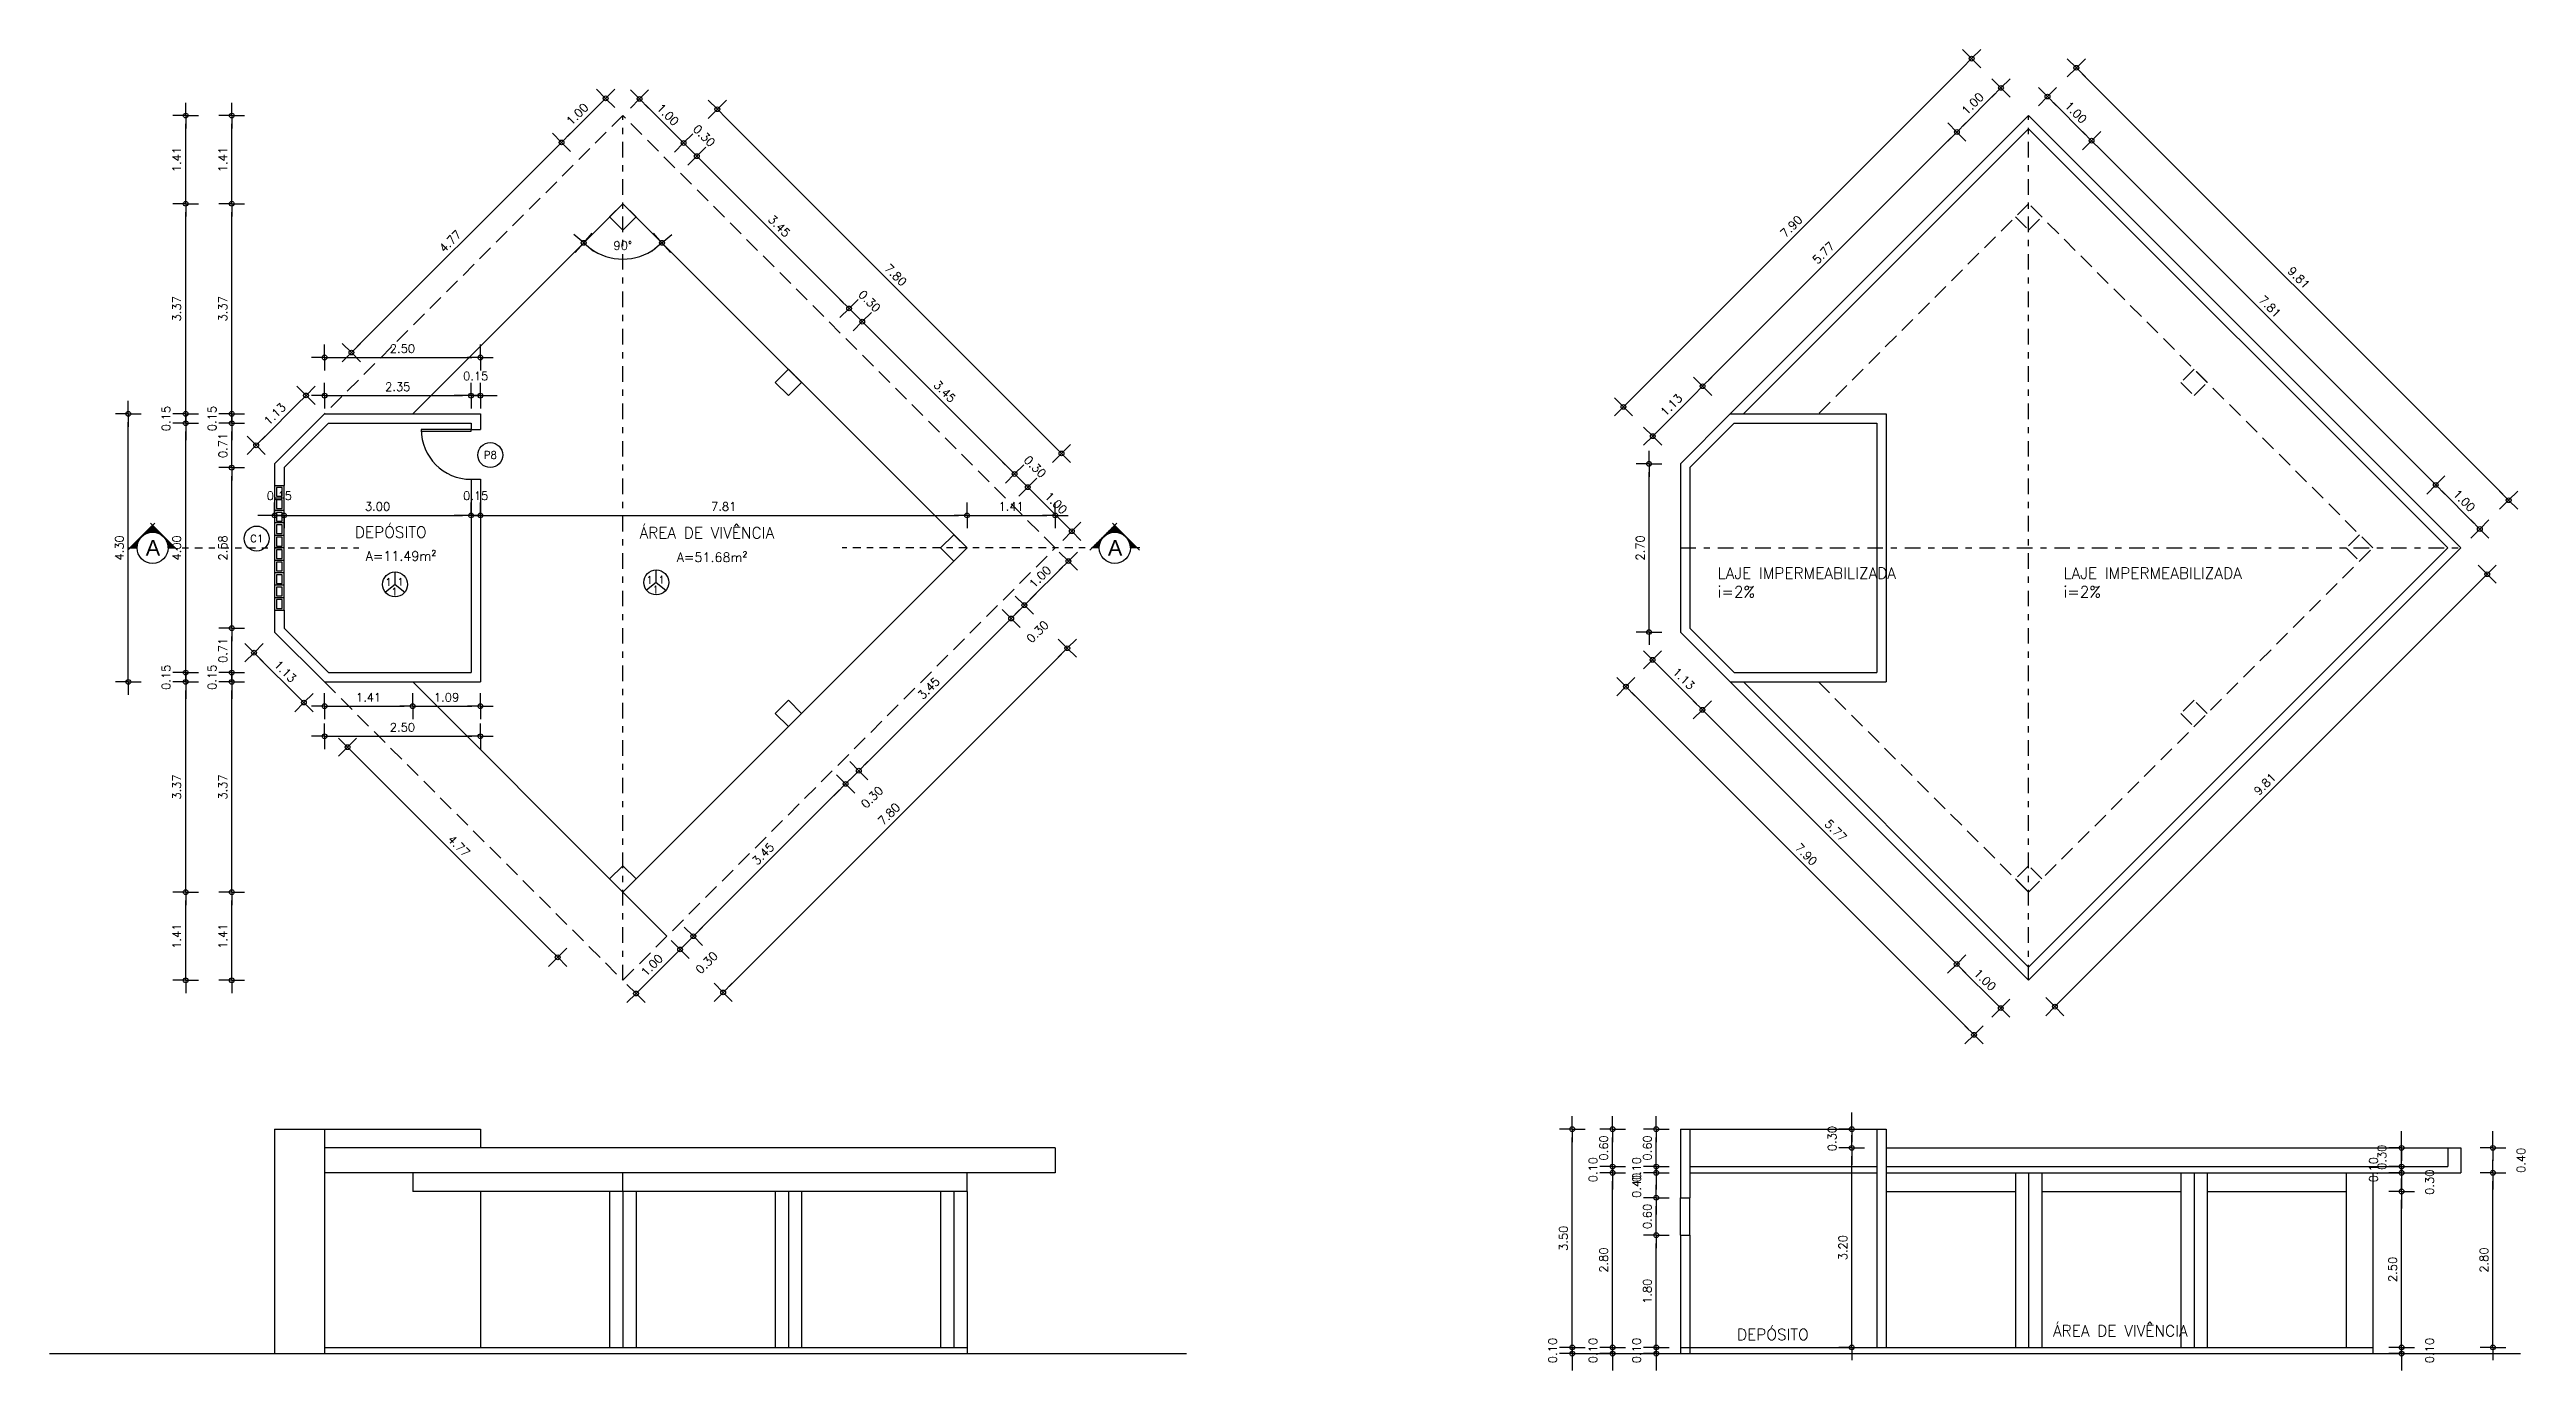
# Model space of a CAD drawing. Extents: x -599692 to 469028, y -9431878 to 9424999.
# Drawn here: x 2276.09 to 2315.82, y -463.92 to -442.73 of the extents above; entities that cross this region are included whole.
import ezdxf
from ezdxf.enums import TextEntityAlignment as Align

# ---------------------------------------------------------------- set-up
doc = ezdxf.new("R2010")
doc.units = 0
doc.header["$LTSCALE"] = 0.5
doc.header["$MEASUREMENT"] = 0
doc.header["$PDMODE"] = 34
doc.linetypes.add('DASHDOT', pattern=[1, 0.5, -0.25, 0, -0.25])
doc.linetypes.add('DASHED', pattern=[0.75, 0.5, -0.25])
doc.layers.get('0').update_dxf_attribs({"linetype": 'CONTINUOUS'})
doc.layers.get('DEFPOINTS').update_dxf_attribs({"linetype": 'CONTINUOUS'})
for name, color, linetype in [('COTAS', 2, 'CONTINUOUS'), ('EIXO', 253, 'DASHDOT'), ('P1', 1, 'CONTINUOUS'), ('P2', 2, 'CONTINUOUS'), ('P3', 3, 'CONTINUOUS'), ('P4', 6, 'CONTINUOUS'), ('P6', 4, 'CONTINUOUS'), ('PROJEÇÃO', 1, 'DASHED'), ('TEXTO', 3, 'CONTINUOUS')]:
    doc.layers.add(name, color=color, linetype=linetype)
doc.styles.add('ROMANS', font='romans')
doc.styles.add('STYLE1', font='arial.ttf')
doc.dimstyles.new('BOLA50$0', dxfattribs={"dimscale": 0.5, "dimtxt": 0.25, "dimasz": 0.18, "dimexe": 0.18, "dimexo": 0.0625, "dimgap": 0.1, "dimtad": 1, "dimzin": 0, "dimdsep": 46, "dimtxsty": 'ROMANS', "dimblk1": 'BOLA', "dimblk2": 'BOLA', "dimsah": 1, "dimcen": 0.09, "dimse1": 1, "dimse2": 1, "dimclrt": 256, "dimadec": 0, "dimazin": 0, "dimtfac": 1, "dimtofl": 0, "dimtmove": 2, "dimatfit": 3, "dimldrblk": 'BOLA', "dimfxl": 1, "dimtolj": 1, "dimtzin": 0, "dimarcsym": 0})
doc.dimstyles.new('BOLA50$2', dxfattribs={"dimscale": 0.5, "dimtxt": 0.2, "dimasz": 0.18, "dimexe": 0.18, "dimexo": 0.0625, "dimgap": 0.2, "dimtad": 1, "dimzin": 4, "dimdsep": 46, "dimtxsty": 'ROMANS', "dimblk1": 'BOLA', "dimblk2": 'BOLA', "dimsah": 1, "dimcen": 0.09, "dimse1": 1, "dimse2": 1, "dimclrd": 256, "dimclrt": 3, "dimadec": 0, "dimazin": 0, "dimtfac": 1, "dimtofl": 0, "dimtmove": 2, "dimatfit": 3, "dimldrblk": 'BOLA', "dimfxl": 1, "dimtolj": 1, "dimtzin": 0, "dimarcsym": 0})

msp = doc.modelspace()

# ---------------------------------------------------------------- texts
at = {"layer": 'TEXTO', "color": 3, "style": 'ROMANS'}
for p in [(2281.476, -451.331), (2281.669, -451.327), (2285.665, -451.298), (2285.763, -451.453), (2285.858, -451.294), (2281.573, -451.486)]:
    msp.add_text('1', height=0.12, dxfattribs=at).set_placement(p)
at = {"layer": 'TEXTO', "width": 3.05792, "attachment_point": 1}
for s, insert, char_height, style in [('{\\C3;DEPÓSITO}', (2280.99, -450.383), 0.18, 'ROMANS'), ('{\\C3;ÁREA DE VIVÊNCIA}', (2285.556, -450.391), 0.18, 'ROMANS'), ('{\\C3;A}', (2277.634, -450.599), 0.25, 'STYLE1'), ('{\\C3;A=11.49m²}', (2281.163, -450.779), 0.15, 'ROMANS'), ('{\\C3;A=51.68m²}', (2286.154, -450.799), 0.15, 'ROMANS'), ('{\\C3;A}', (2293.068, -450.599), 0.25, 'STYLE1'), ('{\\C3;LAJE IMPERMEABILIZADA\\Pi=2%}', (2302.849, -451.039), 0.18, 'ROMANS'), ('{\\C3;LAJE IMPERMEABILIZADA\\Pi=2%}', (2308.397, -451.039), 0.18, 'ROMANS'), ('{\\C3;DEPÓSITO}', (2303.161, -463.252), 0.18, 'ROMANS'), ('{\\C3;ÁREA DE VIVÊNCIA}', (2308.23, -463.192), 0.18, 'ROMANS')]:
    msp.add_mtext(s, dxfattribs=dict(at, insert=insert, char_height=char_height, style=style))
at = {"layer": 'TEXTO', "color": 3, "style": 'ROMANS'}
for tag, p in [('P8', (2283.163, -449.234)), ('C1', (2279.415, -450.573))]:
    msp.add_attdef(tag, text='P1', height=0.12, dxfattribs=at).set_placement(p, align=Align.MIDDLE_CENTER)

# ---------------------------------------------------------------- blocks, each defined once
blk = doc.blocks.new('BOLA')
for q in [(-1.53, 0), (0, 1.53), (0, -1.53), (1.53, 0)]:
    blk.add_line((0, 0), q)
blk.add_circle((0, 0), 0.284)
blk = doc.blocks.new('*D263')
at = {"layer": 'COTAS', "color": 253, "lineweight": -2, "transparency": 16777216}
for p, q in [((2279.015, -452.589), (2279.015, -452.454)), ((2279.015, -453.009), (2279.015, -453.144))]:
    blk.add_line(p, q, dxfattribs=at)
at = {"layer": 'DEFPOINTS', "color": 0, "transparency": 16777216}
for p in [(2279.015, -452.724), (2280.503, -452.874), (2280.565, -452.724)]:
    blk.add_point(p, dxfattribs=at)
at = {"layer": 'COTAS', "color": 253, "lineweight": -2, "transparency": 16777216, "xscale": 0.135, "yscale": 0.135, "zscale": 0.135}
for p, rotation in [((2279.015, -452.724), 270), ((2279.015, -452.874), 90)]:
    blk.add_blockref('BOLA', p, dxfattribs=dict(at, rotation=rotation))
at = {"layer": 'COTAS', "transparency": 16777216, "insert": (2278.7, -452.799), "char_height": 0.135, "attachment_point": 5, "rotation": 90, "style": 'ROMANS'}
blk.add_mtext('\\A1;0.15', dxfattribs=at)
blk = doc.blocks.new('*D264')
at = {"layer": 'COTAS', "color": 253, "lineweight": -2, "transparency": 16777216}
blk.add_line((2279.015, -452.589), (2279.015, -452.147), dxfattribs=at)
at = {"layer": 'DEFPOINTS', "color": 0, "transparency": 16777216}
for p in [(2279.015, -452.012), (2279.853, -452.012), (2280.565, -452.724)]:
    blk.add_point(p, dxfattribs=at)
at = {"layer": 'COTAS', "color": 253, "lineweight": -2, "transparency": 16777216, "xscale": 0.135, "yscale": 0.135, "zscale": 0.135}
for p, rotation in [((2279.015, -452.012), 90), ((2279.015, -452.724), 270)]:
    blk.add_blockref('BOLA', p, dxfattribs=dict(at, rotation=rotation))
at = {"layer": 'COTAS', "transparency": 16777216, "insert": (2278.872, -452.368), "char_height": 0.135, "attachment_point": 5, "rotation": 90, "style": 'ROMANS'}
blk.add_mtext('\\A1;0.71', dxfattribs=at)
blk = doc.blocks.new('*D265')
at = {"layer": 'COTAS', "color": 253, "lineweight": -2, "transparency": 16777216}
blk.add_line((2279.015, -451.877), (2279.015, -449.572), dxfattribs=at)
at = {"layer": 'DEFPOINTS', "color": 0, "transparency": 16777216}
for p in [(2279.015, -449.437), (2279.853, -449.437), (2279.853, -452.012)]:
    blk.add_point(p, dxfattribs=at)
at = {"layer": 'COTAS', "color": 253, "lineweight": -2, "transparency": 16777216, "xscale": 0.135, "yscale": 0.135, "zscale": 0.135}
for p, rotation in [((2279.015, -449.437), 90), ((2279.015, -452.012), 270)]:
    blk.add_blockref('BOLA', p, dxfattribs=dict(at, rotation=rotation))
at = {"layer": 'COTAS', "transparency": 16777216, "insert": (2278.872, -450.724), "char_height": 0.135, "attachment_point": 5, "rotation": 90, "style": 'ROMANS'}
blk.add_mtext('\\A1;2.58', dxfattribs=at)
blk = doc.blocks.new('*D266')
at = {"layer": 'COTAS', "color": 253, "lineweight": -2, "transparency": 16777216}
blk.add_line((2279.015, -449.302), (2279.015, -448.859), dxfattribs=at)
at = {"layer": 'DEFPOINTS', "color": 0, "transparency": 16777216}
for p in [(2279.015, -448.724), (2280.565, -448.724), (2279.853, -449.437)]:
    blk.add_point(p, dxfattribs=at)
at = {"layer": 'COTAS', "color": 253, "lineweight": -2, "transparency": 16777216, "xscale": 0.135, "yscale": 0.135, "zscale": 0.135}
for p, rotation in [((2279.015, -448.724), 90), ((2279.015, -449.437), 270)]:
    blk.add_blockref('BOLA', p, dxfattribs=dict(at, rotation=rotation))
at = {"layer": 'COTAS', "transparency": 16777216, "insert": (2278.872, -449.081), "char_height": 0.135, "attachment_point": 5, "rotation": 90, "style": 'ROMANS'}
blk.add_mtext('\\A1;0.71', dxfattribs=at)
blk = doc.blocks.new('*D267')
at = {"layer": 'COTAS', "color": 253, "lineweight": -2, "transparency": 16777216}
for p, q in [((2279.015, -448.439), (2279.015, -448.304)), ((2279.015, -448.859), (2279.015, -448.994))]:
    blk.add_line(p, q, dxfattribs=at)
at = {"layer": 'DEFPOINTS', "color": 0, "transparency": 16777216}
for p in [(2279.015, -448.574), (2280.503, -448.574), (2280.565, -448.724)]:
    blk.add_point(p, dxfattribs=at)
at = {"layer": 'COTAS', "color": 253, "lineweight": -2, "transparency": 16777216, "xscale": 0.135, "yscale": 0.135, "zscale": 0.135}
for p, rotation in [((2279.015, -448.574), 270), ((2279.015, -448.724), 90)]:
    blk.add_blockref('BOLA', p, dxfattribs=dict(at, rotation=rotation))
at = {"layer": 'COTAS', "transparency": 16777216, "insert": (2278.7, -448.649), "char_height": 0.135, "attachment_point": 5, "rotation": 90, "style": 'ROMANS'}
blk.add_mtext('\\A1;0.15', dxfattribs=at)
blk = doc.blocks.new('*D268')
at = {"layer": 'COTAS', "color": 253, "lineweight": -2, "transparency": 16777216}
blk.add_line((2279.015, -448.439), (2279.015, -445.338), dxfattribs=at)
at = {"layer": 'DEFPOINTS', "color": 0, "transparency": 16777216}
for p in [(2279.015, -445.203), (2285.288, -445.203), (2280.503, -448.574)]:
    blk.add_point(p, dxfattribs=at)
at = {"layer": 'COTAS', "color": 253, "lineweight": -2, "transparency": 16777216, "xscale": 0.135, "yscale": 0.135, "zscale": 0.135}
for p, rotation in [((2279.015, -445.203), 90), ((2279.015, -448.574), 270)]:
    blk.add_blockref('BOLA', p, dxfattribs=dict(at, rotation=rotation))
at = {"layer": 'COTAS', "transparency": 16777216, "insert": (2278.872, -446.889), "char_height": 0.135, "attachment_point": 5, "rotation": 90, "style": 'ROMANS'}
blk.add_mtext('\\A1;3.37', dxfattribs=at)
blk = doc.blocks.new('*D269')
at = {"layer": 'COTAS', "color": 253, "lineweight": -2, "transparency": 16777216}
blk.add_line((2279.015, -445.068), (2279.015, -443.924), dxfattribs=at)
at = {"layer": 'DEFPOINTS', "color": 0, "transparency": 16777216}
for p in [(2279.015, -443.789), (2285.288, -443.789), (2285.288, -445.203)]:
    blk.add_point(p, dxfattribs=at)
at = {"layer": 'COTAS', "color": 253, "lineweight": -2, "transparency": 16777216, "xscale": 0.135, "yscale": 0.135, "zscale": 0.135}
for p, rotation in [((2279.015, -443.789), 90), ((2279.015, -445.203), 270)]:
    blk.add_blockref('BOLA', p, dxfattribs=dict(at, rotation=rotation))
at = {"layer": 'COTAS', "transparency": 16777216, "insert": (2278.872, -444.496), "char_height": 0.135, "attachment_point": 5, "rotation": 90, "style": 'ROMANS'}
blk.add_mtext('\\A1;1.41', dxfattribs=at)
blk = doc.blocks.new('*D270')
at = {"layer": 'COTAS', "color": 253, "lineweight": -2, "transparency": 16777216}
blk.add_line((2279.015, -457.525), (2279.015, -456.381), dxfattribs=at)
at = {"layer": 'DEFPOINTS', "color": 0, "transparency": 16777216}
for p in [(2279.015, -456.246), (2285.288, -456.246), (2285.288, -457.66)]:
    blk.add_point(p, dxfattribs=at)
at = {"layer": 'COTAS', "color": 253, "lineweight": -2, "transparency": 16777216, "xscale": 0.135, "yscale": 0.135, "zscale": 0.135}
for p, rotation in [((2279.015, -456.246), 90), ((2279.015, -457.66), 270)]:
    blk.add_blockref('BOLA', p, dxfattribs=dict(at, rotation=rotation))
at = {"layer": 'COTAS', "transparency": 16777216, "insert": (2278.872, -456.953), "char_height": 0.135, "attachment_point": 5, "rotation": 90, "style": 'ROMANS'}
blk.add_mtext('\\A1;1.41', dxfattribs=at)
blk = doc.blocks.new('*D271')
at = {"layer": 'COTAS', "color": 253, "lineweight": -2, "transparency": 16777216}
blk.add_line((2279.015, -456.111), (2279.015, -453.009), dxfattribs=at)
at = {"layer": 'DEFPOINTS', "color": 0, "transparency": 16777216}
for p in [(2279.015, -452.874), (2280.503, -452.874), (2285.288, -456.246)]:
    blk.add_point(p, dxfattribs=at)
at = {"layer": 'COTAS', "color": 253, "lineweight": -2, "transparency": 16777216, "xscale": 0.135, "yscale": 0.135, "zscale": 0.135}
for p, rotation in [((2279.015, -452.874), 90), ((2279.015, -456.246), 270)]:
    blk.add_blockref('BOLA', p, dxfattribs=dict(at, rotation=rotation))
at = {"layer": 'COTAS', "transparency": 16777216, "insert": (2278.872, -454.56), "char_height": 0.135, "attachment_point": 5, "rotation": 90, "style": 'ROMANS'}
blk.add_mtext('\\A1;3.37', dxfattribs=at)
blk = doc.blocks.new('*D272')
at = {"layer": 'COTAS', "color": 253, "lineweight": -2, "transparency": 16777216}
blk.add_line((2278.276, -457.525), (2278.276, -456.381), dxfattribs=at)
at = {"layer": 'DEFPOINTS', "color": 0, "transparency": 16777216}
for p in [(2278.276, -456.246), (2285.288, -456.246), (2285.288, -457.66)]:
    blk.add_point(p, dxfattribs=at)
at = {"layer": 'COTAS', "color": 253, "lineweight": -2, "transparency": 16777216, "xscale": 0.135, "yscale": 0.135, "zscale": 0.135}
for p, rotation in [((2278.276, -456.246), 90), ((2278.276, -457.66), 270)]:
    blk.add_blockref('BOLA', p, dxfattribs=dict(at, rotation=rotation))
at = {"layer": 'COTAS', "transparency": 16777216, "insert": (2278.133, -456.953), "char_height": 0.135, "attachment_point": 5, "rotation": 90, "style": 'ROMANS'}
blk.add_mtext('\\A1;1.41', dxfattribs=at)
blk = doc.blocks.new('*D273')
at = {"layer": 'COTAS', "color": 253, "lineweight": -2, "transparency": 16777216}
blk.add_line((2278.276, -456.111), (2278.276, -453.009), dxfattribs=at)
at = {"layer": 'DEFPOINTS', "color": 0, "transparency": 16777216}
for p in [(2278.276, -452.874), (2280.503, -452.874), (2285.288, -456.246)]:
    blk.add_point(p, dxfattribs=at)
at = {"layer": 'COTAS', "color": 253, "lineweight": -2, "transparency": 16777216, "xscale": 0.135, "yscale": 0.135, "zscale": 0.135}
for p, rotation in [((2278.276, -452.874), 90), ((2278.276, -456.246), 270)]:
    blk.add_blockref('BOLA', p, dxfattribs=dict(at, rotation=rotation))
at = {"layer": 'COTAS', "transparency": 16777216, "insert": (2278.133, -454.56), "char_height": 0.135, "attachment_point": 5, "rotation": 90, "style": 'ROMANS'}
blk.add_mtext('\\A1;3.37', dxfattribs=at)
blk = doc.blocks.new('*D274')
at = {"layer": 'COTAS', "color": 253, "lineweight": -2, "transparency": 16777216}
for p, q in [((2278.276, -452.589), (2278.276, -452.454)), ((2278.276, -453.009), (2278.276, -453.144))]:
    blk.add_line(p, q, dxfattribs=at)
at = {"layer": 'DEFPOINTS', "color": 0, "transparency": 16777216}
for p in [(2278.276, -452.724), (2280.503, -452.874), (2280.565, -452.724)]:
    blk.add_point(p, dxfattribs=at)
at = {"layer": 'COTAS', "color": 253, "lineweight": -2, "transparency": 16777216, "xscale": 0.135, "yscale": 0.135, "zscale": 0.135}
for p, rotation in [((2278.276, -452.724), 270), ((2278.276, -452.874), 90)]:
    blk.add_blockref('BOLA', p, dxfattribs=dict(at, rotation=rotation))
at = {"layer": 'COTAS', "transparency": 16777216, "insert": (2277.961, -452.799), "char_height": 0.135, "attachment_point": 5, "rotation": 90, "style": 'ROMANS'}
blk.add_mtext('\\A1;0.15', dxfattribs=at)
blk = doc.blocks.new('*D275')
at = {"layer": 'COTAS', "color": 253, "lineweight": -2, "transparency": 16777216}
blk.add_line((2278.276, -452.589), (2278.276, -448.859), dxfattribs=at)
at = {"layer": 'DEFPOINTS', "color": 0, "transparency": 16777216}
for p in [(2278.276, -448.724), (2280.565, -448.724), (2280.565, -452.724)]:
    blk.add_point(p, dxfattribs=at)
at = {"layer": 'COTAS', "color": 253, "lineweight": -2, "transparency": 16777216, "xscale": 0.135, "yscale": 0.135, "zscale": 0.135}
for p, rotation in [((2278.276, -448.724), 90), ((2278.276, -452.724), 270)]:
    blk.add_blockref('BOLA', p, dxfattribs=dict(at, rotation=rotation))
at = {"layer": 'COTAS', "transparency": 16777216, "insert": (2278.133, -450.724), "char_height": 0.135, "attachment_point": 5, "rotation": 90, "style": 'ROMANS'}
blk.add_mtext('\\A1;4.00', dxfattribs=at)
blk = doc.blocks.new('*D276')
at = {"layer": 'COTAS', "color": 253, "lineweight": -2, "transparency": 16777216}
for p, q in [((2278.276, -448.439), (2278.276, -448.304)), ((2278.276, -448.859), (2278.276, -448.994))]:
    blk.add_line(p, q, dxfattribs=at)
at = {"layer": 'DEFPOINTS', "color": 0, "transparency": 16777216}
for p in [(2278.276, -448.574), (2280.503, -448.574), (2280.565, -448.724)]:
    blk.add_point(p, dxfattribs=at)
at = {"layer": 'COTAS', "color": 253, "lineweight": -2, "transparency": 16777216, "xscale": 0.135, "yscale": 0.135, "zscale": 0.135}
for p, rotation in [((2278.276, -448.574), 270), ((2278.276, -448.724), 90)]:
    blk.add_blockref('BOLA', p, dxfattribs=dict(at, rotation=rotation))
at = {"layer": 'COTAS', "transparency": 16777216, "insert": (2277.961, -448.649), "char_height": 0.135, "attachment_point": 5, "rotation": 90, "style": 'ROMANS'}
blk.add_mtext('\\A1;0.15', dxfattribs=at)
blk = doc.blocks.new('*D277')
at = {"layer": 'COTAS', "color": 253, "lineweight": -2, "transparency": 16777216}
blk.add_line((2278.276, -448.439), (2278.276, -445.338), dxfattribs=at)
at = {"layer": 'DEFPOINTS', "color": 0, "transparency": 16777216}
for p in [(2278.276, -445.203), (2285.288, -445.203), (2280.503, -448.574)]:
    blk.add_point(p, dxfattribs=at)
at = {"layer": 'COTAS', "color": 253, "lineweight": -2, "transparency": 16777216, "xscale": 0.135, "yscale": 0.135, "zscale": 0.135}
for p, rotation in [((2278.276, -445.203), 90), ((2278.276, -448.574), 270)]:
    blk.add_blockref('BOLA', p, dxfattribs=dict(at, rotation=rotation))
at = {"layer": 'COTAS', "transparency": 16777216, "insert": (2278.133, -446.889), "char_height": 0.135, "attachment_point": 5, "rotation": 90, "style": 'ROMANS'}
blk.add_mtext('\\A1;3.37', dxfattribs=at)
blk = doc.blocks.new('*D278')
at = {"layer": 'COTAS', "color": 253, "lineweight": -2, "transparency": 16777216}
blk.add_line((2278.276, -445.068), (2278.276, -443.924), dxfattribs=at)
at = {"layer": 'DEFPOINTS', "color": 0, "transparency": 16777216}
for p in [(2278.276, -443.789), (2285.288, -443.789), (2285.288, -445.203)]:
    blk.add_point(p, dxfattribs=at)
at = {"layer": 'COTAS', "color": 253, "lineweight": -2, "transparency": 16777216, "xscale": 0.135, "yscale": 0.135, "zscale": 0.135}
for p, rotation in [((2278.276, -443.789), 90), ((2278.276, -445.203), 270)]:
    blk.add_blockref('BOLA', p, dxfattribs=dict(at, rotation=rotation))
at = {"layer": 'COTAS', "transparency": 16777216, "insert": (2278.133, -444.496), "char_height": 0.135, "attachment_point": 5, "rotation": 90, "style": 'ROMANS'}
blk.add_mtext('\\A1;1.41', dxfattribs=at)
blk = doc.blocks.new('*D279')
at = {"layer": 'COTAS', "color": 253, "lineweight": -2, "transparency": 16777216}
blk.add_line((2277.355, -452.739), (2277.355, -448.709), dxfattribs=at)
at = {"layer": 'DEFPOINTS', "color": 0, "transparency": 16777216}
for p in [(2277.355, -448.574), (2280.503, -448.574), (2280.503, -452.874)]:
    blk.add_point(p, dxfattribs=at)
at = {"layer": 'COTAS', "color": 253, "lineweight": -2, "transparency": 16777216, "xscale": 0.135, "yscale": 0.135, "zscale": 0.135}
for p, rotation in [((2277.355, -448.574), 90), ((2277.355, -452.874), 270)]:
    blk.add_blockref('BOLA', p, dxfattribs=dict(at, rotation=rotation))
at = {"layer": 'COTAS', "transparency": 16777216, "insert": (2277.213, -450.724), "char_height": 0.135, "attachment_point": 5, "rotation": 90, "style": 'ROMANS'}
blk.add_mtext('\\A1;4.30', dxfattribs=at)
blk = doc.blocks.new('*D280')
at = {"layer": 'COTAS', "color": 253, "lineweight": -2, "transparency": 16777216}
blk.add_line((2279.502, -448.983), (2280.111, -448.373), dxfattribs=at)
at = {"layer": 'DEFPOINTS', "color": 0, "transparency": 16777216}
for p in [(2280.206, -448.278), (2280.503, -448.574), (2279.703, -449.375)]:
    blk.add_point(p, dxfattribs=at)
at = {"layer": 'COTAS', "color": 253, "lineweight": -2, "transparency": 16777216, "xscale": 0.135, "yscale": 0.135, "zscale": 0.135}
for p, rotation in [((2280.206, -448.278), 45.00000000002645), ((2279.406, -449.078), 225.0000000000265)]:
    blk.add_blockref('BOLA', p, dxfattribs=dict(at, rotation=rotation))
at = {"layer": 'COTAS', "transparency": 16777216, "insert": (2279.705, -448.577), "char_height": 0.135, "attachment_point": 5, "rotation": 45, "style": 'ROMANS'}
blk.add_mtext('\\A1;1.13', dxfattribs=at)
blk = doc.blocks.new('*D281')
at = {"layer": 'COTAS', "color": 253, "lineweight": -2, "transparency": 16777216}
blk.add_line((2281.029, -447.496), (2284.21, -444.316), dxfattribs=at)
at = {"layer": 'DEFPOINTS', "color": 0, "transparency": 16777216}
for p in [(2284.305, -444.22), (2285.288, -445.203), (2281.917, -448.574)]:
    blk.add_point(p, dxfattribs=at)
at = {"layer": 'COTAS', "color": 253, "lineweight": -2, "transparency": 16777216, "xscale": 0.135, "yscale": 0.135, "zscale": 0.135}
for p, rotation in [((2284.305, -444.22), 45.00000000000338), ((2280.934, -447.591), 225.0000000000034)]:
    blk.add_blockref('BOLA', p, dxfattribs=dict(at, rotation=rotation))
at = {"layer": 'COTAS', "transparency": 16777216, "insert": (2282.519, -445.805), "char_height": 0.135, "attachment_point": 5, "rotation": 45, "style": 'ROMANS'}
blk.add_mtext('\\A1;4.77', dxfattribs=at)
blk = doc.blocks.new('*D282')
at = {"layer": 'COTAS', "color": 253, "lineweight": -2, "transparency": 16777216}
blk.add_line((2284.401, -444.125), (2284.917, -443.609), dxfattribs=at)
at = {"layer": 'DEFPOINTS', "color": 0, "transparency": 16777216}
for p in [(2285.012, -443.513), (2285.288, -443.789), (2285.288, -445.203)]:
    blk.add_point(p, dxfattribs=at)
at = {"layer": 'COTAS', "color": 253, "lineweight": -2, "transparency": 16777216, "xscale": 0.135, "yscale": 0.135, "zscale": 0.135}
for p, rotation in [((2285.012, -443.513), 45.00000000000341), ((2284.305, -444.22), 225.0000000000034)]:
    blk.add_blockref('BOLA', p, dxfattribs=dict(at, rotation=rotation))
at = {"layer": 'COTAS', "transparency": 16777216, "insert": (2284.558, -443.766), "char_height": 0.135, "attachment_point": 5, "rotation": 45, "style": 'ROMANS'}
blk.add_mtext('\\A1;1.00', dxfattribs=at)
blk = doc.blocks.new('*D283')
at = {"layer": 'COTAS', "color": 253, "lineweight": -2, "transparency": 16777216}
for p, q in [((2286.167, -444.133), (2286.072, -444.038)), ((2286.57, -444.536), (2286.666, -444.632))]:
    blk.add_line(p, q, dxfattribs=at)
at = {"layer": 'DEFPOINTS', "color": 0, "transparency": 16777216}
for p in [(2286.475, -444.441), (2285.288, -445.203), (2285.5, -445.415)]:
    blk.add_point(p, dxfattribs=at)
at = {"layer": 'COTAS', "color": 253, "lineweight": -2, "transparency": 16777216, "xscale": 0.135, "yscale": 0.135, "zscale": 0.135}
for p, rotation in [((2286.263, -444.229), 315.0000000000307), ((2286.475, -444.441), 135.0000000000307)]:
    blk.add_blockref('BOLA', p, dxfattribs=dict(at, rotation=rotation))
at = {"layer": 'COTAS', "transparency": 16777216, "insert": (2286.592, -444.112), "char_height": 0.135, "attachment_point": 5, "rotation": 315, "style": 'ROMANS'}
blk.add_mtext('\\A1;0.30', dxfattribs=at)
blk = doc.blocks.new('*D284')
at = {"layer": 'COTAS', "color": 253, "lineweight": -2, "transparency": 16777216}
blk.add_line((2286.57, -444.536), (2288.822, -446.788), dxfattribs=at)
at = {"layer": 'DEFPOINTS', "color": 0, "transparency": 16777216}
for p in [(2285.5, -445.415), (2288.917, -446.883), (2287.943, -447.858)]:
    blk.add_point(p, dxfattribs=at)
at = {"layer": 'COTAS', "color": 253, "lineweight": -2, "transparency": 16777216, "xscale": 0.135, "yscale": 0.135, "zscale": 0.135}
for p, rotation in [((2286.475, -444.441), 135.0000000000307), ((2288.917, -446.883), 315.0000000000308)]:
    blk.add_blockref('BOLA', p, dxfattribs=dict(at, rotation=rotation))
at = {"layer": 'COTAS', "transparency": 16777216, "insert": (2287.797, -445.561), "char_height": 0.135, "attachment_point": 5, "rotation": 315, "style": 'ROMANS'}
blk.add_mtext('\\A1;3.45', dxfattribs=at)
blk = doc.blocks.new('*D285')
at = {"layer": 'COTAS', "color": 253, "lineweight": -2, "transparency": 16777216}
for p, q in [((2288.822, -446.788), (2288.726, -446.692)), ((2289.225, -447.191), (2289.32, -447.286))]:
    blk.add_line(p, q, dxfattribs=at)
at = {"layer": 'DEFPOINTS', "color": 0, "transparency": 16777216}
for p in [(2289.129, -447.095), (2287.943, -447.858), (2288.155, -448.07)]:
    blk.add_point(p, dxfattribs=at)
at = {"layer": 'COTAS', "color": 253, "lineweight": -2, "transparency": 16777216, "xscale": 0.135, "yscale": 0.135, "zscale": 0.135}
for p, rotation in [((2288.917, -446.883), 315.0000000000308), ((2289.129, -447.095), 135.0000000000307)]:
    blk.add_blockref('BOLA', p, dxfattribs=dict(at, rotation=rotation))
at = {"layer": 'COTAS', "transparency": 16777216, "insert": (2289.246, -446.767), "char_height": 0.135, "attachment_point": 5, "rotation": 315, "style": 'ROMANS'}
blk.add_mtext('\\A1;0.30', dxfattribs=at)
blk = doc.blocks.new('*D286')
at = {"layer": 'COTAS', "color": 253, "lineweight": -2, "transparency": 16777216}
blk.add_line((2289.225, -447.191), (2291.476, -449.442), dxfattribs=at)
at = {"layer": 'DEFPOINTS', "color": 0, "transparency": 16777216}
for p in [(2288.155, -448.07), (2291.572, -449.538), (2290.598, -450.512)]:
    blk.add_point(p, dxfattribs=at)
at = {"layer": 'COTAS', "color": 253, "lineweight": -2, "transparency": 16777216, "xscale": 0.135, "yscale": 0.135, "zscale": 0.135}
for p, rotation in [((2289.129, -447.095), 135.0000000000307), ((2291.572, -449.538), 315.0000000000308)]:
    blk.add_blockref('BOLA', p, dxfattribs=dict(at, rotation=rotation))
at = {"layer": 'COTAS', "transparency": 16777216, "insert": (2290.451, -448.216), "char_height": 0.135, "attachment_point": 5, "rotation": 315, "style": 'ROMANS'}
blk.add_mtext('\\A1;3.45', dxfattribs=at)
blk = doc.blocks.new('*D287')
at = {"layer": 'COTAS', "color": 253, "lineweight": -2, "transparency": 16777216}
for p, q in [((2291.476, -449.442), (2291.381, -449.347)), ((2291.88, -449.845), (2291.975, -449.941))]:
    blk.add_line(p, q, dxfattribs=at)
at = {"layer": 'DEFPOINTS', "color": 0, "transparency": 16777216}
for p in [(2291.784, -449.75), (2290.598, -450.512), (2290.81, -450.724)]:
    blk.add_point(p, dxfattribs=at)
at = {"layer": 'COTAS', "color": 253, "lineweight": -2, "transparency": 16777216, "xscale": 0.135, "yscale": 0.135, "zscale": 0.135}
for p, rotation in [((2291.572, -449.538), 315.0000000000308), ((2291.784, -449.75), 135.0000000000307)]:
    blk.add_blockref('BOLA', p, dxfattribs=dict(at, rotation=rotation))
at = {"layer": 'COTAS', "transparency": 16777216, "insert": (2291.901, -449.421), "char_height": 0.135, "attachment_point": 5, "rotation": 315, "style": 'ROMANS'}
blk.add_mtext('\\A1;0.30', dxfattribs=at)
blk = doc.blocks.new('*D288')
at = {"layer": 'COTAS', "color": 253, "lineweight": -2, "transparency": 16777216}
blk.add_line((2291.88, -449.845), (2292.396, -450.362), dxfattribs=at)
at = {"layer": 'DEFPOINTS', "color": 0, "transparency": 16777216}
for p in [(2292.491, -450.457), (2290.81, -450.724), (2292.224, -450.724)]:
    blk.add_point(p, dxfattribs=at)
at = {"layer": 'COTAS', "color": 253, "lineweight": -2, "transparency": 16777216, "xscale": 0.135, "yscale": 0.135, "zscale": 0.135}
for p, rotation in [((2291.784, -449.75), 135.0000000000307), ((2292.491, -450.457), 315.0000000000308)]:
    blk.add_blockref('BOLA', p, dxfattribs=dict(at, rotation=rotation))
at = {"layer": 'COTAS', "transparency": 16777216, "insert": (2292.238, -450.003), "char_height": 0.135, "attachment_point": 5, "rotation": 315, "style": 'ROMANS'}
blk.add_mtext('\\A1;1.00', dxfattribs=at)
blk = doc.blocks.new('*D289')
at = {"layer": 'COTAS', "color": 253, "lineweight": -2, "transparency": 16777216}
blk.add_line((2285.651, -443.617), (2286.167, -444.133), dxfattribs=at)
at = {"layer": 'DEFPOINTS', "color": 0, "transparency": 16777216}
for p in [(2285.288, -443.789), (2285.995, -444.496), (2286.263, -444.229)]:
    blk.add_point(p, dxfattribs=at)
at = {"layer": 'COTAS', "color": 253, "lineweight": -2, "transparency": 16777216, "xscale": 0.135, "yscale": 0.135, "zscale": 0.135}
for p, rotation in [((2285.556, -443.522), 134.9999999999977), ((2286.263, -444.229), 314.9999999999977)]:
    blk.add_blockref('BOLA', p, dxfattribs=dict(at, rotation=rotation))
at = {"layer": 'COTAS', "transparency": 16777216, "insert": (2286.01, -443.774), "char_height": 0.135, "attachment_point": 5, "rotation": 315, "style": 'ROMANS'}
blk.add_mtext('\\A1;1.00', dxfattribs=at)
blk = doc.blocks.new('*D290')
at = {"layer": 'COTAS', "color": 253, "lineweight": -2, "transparency": 16777216}
blk.add_line((2286.899, -443.783), (2292.23, -449.113), dxfattribs=at)
at = {"layer": 'DEFPOINTS', "color": 0, "transparency": 16777216}
for p in [(2285.288, -445.203), (2292.325, -449.209), (2290.81, -450.724)]:
    blk.add_point(p, dxfattribs=at)
at = {"layer": 'COTAS', "color": 253, "lineweight": -2, "transparency": 16777216, "xscale": 0.135, "yscale": 0.135, "zscale": 0.135}
for p, rotation in [((2286.804, -443.688), 135.0000000000021), ((2292.325, -449.209), 315.0000000000021)]:
    blk.add_blockref('BOLA', p, dxfattribs=dict(at, rotation=rotation))
at = {"layer": 'COTAS', "transparency": 16777216, "insert": (2289.665, -446.347), "char_height": 0.135, "attachment_point": 5, "rotation": 315, "style": 'ROMANS'}
blk.add_mtext('\\A1;7.80', dxfattribs=at)
blk = doc.blocks.new('*D291')
at = {"layer": 'COTAS', "color": 253, "lineweight": -2, "transparency": 16777216}
for p, q in [((2286.515, -456.857), (2286.61, -456.762)), ((2286.112, -457.26), (2286.016, -457.356))]:
    blk.add_line(p, q, dxfattribs=at)
at = {"layer": 'DEFPOINTS', "color": 0, "transparency": 16777216}
for p in [(2285.5, -456.034), (2285.288, -456.246), (2286.419, -456.953)]:
    blk.add_point(p, dxfattribs=at)
at = {"layer": 'COTAS', "color": 253, "lineweight": -2, "transparency": 16777216, "xscale": 0.135, "yscale": 0.135, "zscale": 0.135}
for p, rotation in [((2286.207, -457.165), 44.99999999990791), ((2286.419, -456.953), 224.9999999999079)]:
    blk.add_blockref('BOLA', p, dxfattribs=dict(at, rotation=rotation))
at = {"layer": 'COTAS', "transparency": 16777216, "insert": (2286.632, -457.377), "char_height": 0.135, "attachment_point": 5, "rotation": 45, "style": 'ROMANS'}
blk.add_mtext('\\A1;0.30', dxfattribs=at)
blk = doc.blocks.new('*D292')
at = {"layer": 'COTAS', "color": 253, "lineweight": -2, "transparency": 16777216}
blk.add_line((2286.515, -456.857), (2288.766, -454.606), dxfattribs=at)
at = {"layer": 'DEFPOINTS', "color": 0, "transparency": 16777216}
for p in [(2287.943, -453.591), (2288.862, -454.51), (2285.5, -456.034)]:
    blk.add_point(p, dxfattribs=at)
at = {"layer": 'COTAS', "color": 253, "lineweight": -2, "transparency": 16777216, "xscale": 0.135, "yscale": 0.135, "zscale": 0.135}
for p, rotation in [((2288.862, -454.51), 44.99999999990786), ((2286.419, -456.953), 224.9999999999079)]:
    blk.add_blockref('BOLA', p, dxfattribs=dict(at, rotation=rotation))
at = {"layer": 'COTAS', "transparency": 16777216, "insert": (2287.54, -455.631), "char_height": 0.135, "attachment_point": 5, "rotation": 45, "style": 'ROMANS'}
blk.add_mtext('\\A1;3.45', dxfattribs=at)
blk = doc.blocks.new('*D293')
at = {"layer": 'COTAS', "color": 253, "lineweight": -2, "transparency": 16777216}
for p, q in [((2289.17, -454.203), (2289.265, -454.107)), ((2288.766, -454.606), (2288.671, -454.701))]:
    blk.add_line(p, q, dxfattribs=at)
at = {"layer": 'DEFPOINTS', "color": 0, "transparency": 16777216}
for p in [(2287.943, -453.591), (2288.155, -453.379), (2289.074, -454.298)]:
    blk.add_point(p, dxfattribs=at)
at = {"layer": 'COTAS', "color": 253, "lineweight": -2, "transparency": 16777216, "xscale": 0.135, "yscale": 0.135, "zscale": 0.135}
for p, rotation in [((2289.074, -454.298), 224.9999999999079), ((2288.862, -454.51), 44.99999999990783)]:
    blk.add_blockref('BOLA', p, dxfattribs=dict(at, rotation=rotation))
at = {"layer": 'COTAS', "transparency": 16777216, "insert": (2289.286, -454.722), "char_height": 0.135, "attachment_point": 5, "rotation": 45, "style": 'ROMANS'}
blk.add_mtext('\\A1;0.30', dxfattribs=at)
blk = doc.blocks.new('*D294')
at = {"layer": 'COTAS', "color": 253, "lineweight": -2, "transparency": 16777216}
blk.add_line((2289.17, -454.203), (2291.421, -451.951), dxfattribs=at)
at = {"layer": 'DEFPOINTS', "color": 0, "transparency": 16777216}
for p in [(2290.598, -450.937), (2291.517, -451.856), (2288.155, -453.379)]:
    blk.add_point(p, dxfattribs=at)
at = {"layer": 'COTAS', "color": 253, "lineweight": -2, "transparency": 16777216, "xscale": 0.135, "yscale": 0.135, "zscale": 0.135}
for p, rotation in [((2291.517, -451.856), 44.99999999990786), ((2289.074, -454.298), 224.9999999999079)]:
    blk.add_blockref('BOLA', p, dxfattribs=dict(at, rotation=rotation))
at = {"layer": 'COTAS', "transparency": 16777216, "insert": (2290.195, -452.976), "char_height": 0.135, "attachment_point": 5, "rotation": 45, "style": 'ROMANS'}
blk.add_mtext('\\A1;3.45', dxfattribs=at)
blk = doc.blocks.new('*D295')
at = {"layer": 'COTAS', "color": 253, "lineweight": -2, "transparency": 16777216}
for p, q in [((2291.824, -451.548), (2291.92, -451.453)), ((2291.421, -451.951), (2291.326, -452.047))]:
    blk.add_line(p, q, dxfattribs=at)
at = {"layer": 'DEFPOINTS', "color": 0, "transparency": 16777216}
for p in [(2290.598, -450.937), (2290.81, -450.724), (2291.729, -451.643)]:
    blk.add_point(p, dxfattribs=at)
at = {"layer": 'COTAS', "color": 253, "lineweight": -2, "transparency": 16777216, "xscale": 0.135, "yscale": 0.135, "zscale": 0.135}
for p, rotation in [((2291.729, -451.643), 224.9999999999079), ((2291.517, -451.856), 44.99999999990783)]:
    blk.add_blockref('BOLA', p, dxfattribs=dict(at, rotation=rotation))
at = {"layer": 'COTAS', "transparency": 16777216, "insert": (2291.941, -452.068), "char_height": 0.135, "attachment_point": 5, "rotation": 45, "style": 'ROMANS'}
blk.add_mtext('\\A1;0.30', dxfattribs=at)
blk = doc.blocks.new('*D296')
at = {"layer": 'COTAS', "color": 253, "lineweight": -2, "transparency": 16777216}
blk.add_line((2291.824, -451.548), (2292.34, -451.032), dxfattribs=at)
at = {"layer": 'DEFPOINTS', "color": 0, "transparency": 16777216}
for p in [(2290.81, -450.724), (2292.224, -450.724), (2292.436, -450.936)]:
    blk.add_point(p, dxfattribs=at)
at = {"layer": 'COTAS', "color": 253, "lineweight": -2, "transparency": 16777216, "xscale": 0.135, "yscale": 0.135, "zscale": 0.135}
for p, rotation in [((2292.436, -450.936), 44.99999999990786), ((2291.729, -451.643), 224.9999999999079)]:
    blk.add_blockref('BOLA', p, dxfattribs=dict(at, rotation=rotation))
at = {"layer": 'COTAS', "transparency": 16777216, "insert": (2291.981, -451.189), "char_height": 0.135, "attachment_point": 5, "rotation": 45, "style": 'ROMANS'}
blk.add_mtext('\\A1;1.00', dxfattribs=at)
blk = doc.blocks.new('*D297')
at = {"layer": 'COTAS', "color": 253, "lineweight": -2, "transparency": 16777216}
blk.add_line((2285.596, -457.776), (2286.112, -457.26), dxfattribs=at)
at = {"layer": 'DEFPOINTS', "color": 0, "transparency": 16777216}
for p in [(2285.995, -456.953), (2286.207, -457.165), (2285.288, -457.66)]:
    blk.add_point(p, dxfattribs=at)
at = {"layer": 'COTAS', "color": 253, "lineweight": -2, "transparency": 16777216, "xscale": 0.135, "yscale": 0.135, "zscale": 0.135}
for p, rotation in [((2286.207, -457.165), 45.00000000000691), ((2285.5, -457.872), 225.0000000000069)]:
    blk.add_blockref('BOLA', p, dxfattribs=dict(at, rotation=rotation))
at = {"layer": 'COTAS', "transparency": 16777216, "insert": (2285.753, -457.418), "char_height": 0.135, "attachment_point": 5, "rotation": 45, "style": 'ROMANS'}
blk.add_mtext('\\A1;1.00', dxfattribs=at)
blk = doc.blocks.new('*D298')
at = {"layer": 'COTAS', "color": 253, "lineweight": -2, "transparency": 16777216}
blk.add_line((2286.992, -457.759), (2292.323, -452.429), dxfattribs=at)
at = {"layer": 'DEFPOINTS', "color": 0, "transparency": 16777216}
for p in [(2290.81, -450.724), (2292.418, -452.333), (2285.288, -456.246)]:
    blk.add_point(p, dxfattribs=at)
at = {"layer": 'COTAS', "color": 253, "lineweight": -2, "transparency": 16777216, "xscale": 0.135, "yscale": 0.135, "zscale": 0.135}
for p, rotation in [((2292.418, -452.333), 44.99999999999971), ((2286.897, -457.854), 224.9999999999997)]:
    blk.add_blockref('BOLA', p, dxfattribs=dict(at, rotation=rotation))
at = {"layer": 'COTAS', "transparency": 16777216, "insert": (2289.557, -454.993), "char_height": 0.135, "attachment_point": 5, "rotation": 45, "style": 'ROMANS'}
blk.add_mtext('\\A1;7.80', dxfattribs=at)
blk = doc.blocks.new('*D299')
at = {"layer": 'COTAS', "color": 253, "lineweight": -2, "transparency": 16777216}
blk.add_line((2280.967, -454.015), (2284.148, -457.196), dxfattribs=at)
at = {"layer": 'DEFPOINTS', "color": 0, "transparency": 16777216}
for p in [(2281.917, -452.874), (2285.288, -456.246), (2284.243, -457.291)]:
    blk.add_point(p, dxfattribs=at)
at = {"layer": 'COTAS', "color": 253, "lineweight": -2, "transparency": 16777216, "xscale": 0.135, "yscale": 0.135, "zscale": 0.135}
for p, rotation in [((2280.872, -453.92), 135.000000000001), ((2284.243, -457.291), 315.000000000001)]:
    blk.add_blockref('BOLA', p, dxfattribs=dict(at, rotation=rotation))
at = {"layer": 'COTAS', "transparency": 16777216, "insert": (2282.658, -455.505), "char_height": 0.135, "attachment_point": 5, "rotation": 315, "style": 'ROMANS'}
blk.add_mtext('\\A1;4.77', dxfattribs=at)
blk = doc.blocks.new('*D300')
at = {"layer": 'COTAS', "color": 253, "lineweight": -2, "transparency": 16777216}
blk.add_line((2279.467, -452.501), (2280.076, -453.11), dxfattribs=at)
at = {"layer": 'DEFPOINTS', "color": 0, "transparency": 16777216}
for p in [(2279.703, -452.074), (2280.503, -452.874), (2280.172, -453.205)]:
    blk.add_point(p, dxfattribs=at)
at = {"layer": 'COTAS', "color": 253, "lineweight": -2, "transparency": 16777216, "xscale": 0.135, "yscale": 0.135, "zscale": 0.135}
for p, rotation in [((2279.372, -452.405), 134.9999999999939), ((2280.172, -453.205), 314.9999999999939)]:
    blk.add_blockref('BOLA', p, dxfattribs=dict(at, rotation=rotation))
at = {"layer": 'COTAS', "transparency": 16777216, "insert": (2279.872, -452.705), "char_height": 0.135, "attachment_point": 5, "rotation": 315, "style": 'ROMANS'}
blk.add_mtext('\\A1;1.13', dxfattribs=at)
blk = doc.blocks.new('*D301')
at = {"layer": 'COTAS', "color": 253, "lineweight": -2, "transparency": 16777216}
blk.add_line((2280.638, -453.263), (2281.782, -453.263), dxfattribs=at)
at = {"layer": 'DEFPOINTS', "color": 0, "transparency": 16777216}
for p in [(2280.503, -452.874), (2281.917, -452.874), (2281.917, -453.263)]:
    blk.add_point(p, dxfattribs=at)
at = {"layer": 'COTAS', "color": 253, "lineweight": -2, "transparency": 16777216, "xscale": 0.135, "yscale": 0.135, "zscale": 0.135, "rotation": 180}
blk.add_blockref('BOLA', (2280.503, -453.263), dxfattribs=at)
at = {"layer": 'COTAS', "color": 253, "lineweight": -2, "transparency": 16777216, "xscale": 0.135, "yscale": 0.135, "zscale": 0.135}
blk.add_blockref('BOLA', (2281.917, -453.263), dxfattribs=at)
at = {"layer": 'COTAS', "transparency": 16777216, "insert": (2281.21, -453.121), "char_height": 0.135, "attachment_point": 5, "style": 'ROMANS'}
blk.add_mtext('\\A1;1.41', dxfattribs=at)
blk = doc.blocks.new('*D302')
at = {"layer": 'COTAS', "color": 253, "lineweight": -2, "transparency": 16777216}
blk.add_line((2282.052, -453.263), (2282.868, -453.263), dxfattribs=at)
at = {"layer": 'DEFPOINTS', "color": 0, "transparency": 16777216}
for p in [(2281.917, -452.874), (2283.003, -452.874), (2283.003, -453.263)]:
    blk.add_point(p, dxfattribs=at)
at = {"layer": 'COTAS', "color": 253, "lineweight": -2, "transparency": 16777216, "xscale": 0.135, "yscale": 0.135, "zscale": 0.135, "rotation": 180}
blk.add_blockref('BOLA', (2281.917, -453.263), dxfattribs=at)
at = {"layer": 'COTAS', "color": 253, "lineweight": -2, "transparency": 16777216, "xscale": 0.135, "yscale": 0.135, "zscale": 0.135}
blk.add_blockref('BOLA', (2283.003, -453.263), dxfattribs=at)
at = {"layer": 'COTAS', "transparency": 16777216, "insert": (2282.46, -453.121), "char_height": 0.135, "attachment_point": 5, "style": 'ROMANS'}
blk.add_mtext('\\A1;1.09', dxfattribs=at)
blk = doc.blocks.new('*D303')
at = {"layer": 'COTAS', "color": 253, "lineweight": -2, "transparency": 16777216}
blk.add_line((2280.638, -453.746), (2282.868, -453.746), dxfattribs=at)
at = {"layer": 'DEFPOINTS', "color": 0, "transparency": 16777216}
for p in [(2280.503, -452.874), (2283.003, -452.874), (2283.003, -453.746)]:
    blk.add_point(p, dxfattribs=at)
at = {"layer": 'COTAS', "color": 253, "lineweight": -2, "transparency": 16777216, "xscale": 0.135, "yscale": 0.135, "zscale": 0.135, "rotation": 180}
blk.add_blockref('BOLA', (2280.503, -453.746), dxfattribs=at)
at = {"layer": 'COTAS', "color": 253, "lineweight": -2, "transparency": 16777216, "xscale": 0.135, "yscale": 0.135, "zscale": 0.135}
blk.add_blockref('BOLA', (2283.003, -453.746), dxfattribs=at)
at = {"layer": 'COTAS', "transparency": 16777216, "insert": (2281.753, -453.603), "char_height": 0.135, "attachment_point": 5, "style": 'ROMANS'}
blk.add_mtext('\\A1;2.50', dxfattribs=at)
blk = doc.blocks.new('*D304')
at = {"layer": 'COTAS', "color": 253, "lineweight": -2, "transparency": 16777216}
blk.add_line((2280.638, -448.282), (2282.718, -448.282), dxfattribs=at)
at = {"layer": 'DEFPOINTS', "color": 0, "transparency": 16777216}
for p in [(2280.503, -448.574), (2282.853, -448.282), (2282.853, -448.724)]:
    blk.add_point(p, dxfattribs=at)
at = {"layer": 'COTAS', "color": 253, "lineweight": -2, "transparency": 16777216, "xscale": 0.135, "yscale": 0.135, "zscale": 0.135, "rotation": 180}
blk.add_blockref('BOLA', (2280.503, -448.282), dxfattribs=at)
at = {"layer": 'COTAS', "color": 253, "lineweight": -2, "transparency": 16777216, "xscale": 0.135, "yscale": 0.135, "zscale": 0.135}
blk.add_blockref('BOLA', (2282.853, -448.282), dxfattribs=at)
at = {"layer": 'COTAS', "transparency": 16777216, "insert": (2281.678, -448.14), "char_height": 0.135, "attachment_point": 5, "style": 'ROMANS'}
blk.add_mtext('\\A1;2.35', dxfattribs=at)
blk = doc.blocks.new('*D305')
at = {"layer": 'COTAS', "color": 253, "lineweight": -2, "transparency": 16777216}
for p, q in [((2282.718, -448.282), (2282.583, -448.282)), ((2283.138, -448.282), (2283.273, -448.282))]:
    blk.add_line(p, q, dxfattribs=at)
at = {"layer": 'DEFPOINTS', "color": 0, "transparency": 16777216}
for p in [(2283.003, -448.282), (2283.003, -448.574), (2282.853, -448.724)]:
    blk.add_point(p, dxfattribs=at)
at = {"layer": 'COTAS', "color": 253, "lineweight": -2, "transparency": 16777216, "xscale": 0.135, "yscale": 0.135, "zscale": 0.135}
blk.add_blockref('BOLA', (2282.853, -448.282), dxfattribs=at)
at = {"layer": 'COTAS', "color": 253, "lineweight": -2, "transparency": 16777216, "xscale": 0.135, "yscale": 0.135, "zscale": 0.135, "rotation": 180}
blk.add_blockref('BOLA', (2283.003, -448.282), dxfattribs=at)
at = {"layer": 'COTAS', "transparency": 16777216, "insert": (2282.928, -447.967), "char_height": 0.135, "attachment_point": 5, "style": 'ROMANS'}
blk.add_mtext('\\A1;0.15', dxfattribs=at)
blk = doc.blocks.new('*D306')
at = {"layer": 'COTAS', "color": 253, "lineweight": -2, "transparency": 16777216}
blk.add_line((2280.638, -447.67), (2282.868, -447.67), dxfattribs=at)
at = {"layer": 'DEFPOINTS', "color": 0, "transparency": 16777216}
for p in [(2283.003, -447.67), (2280.503, -448.574), (2283.003, -448.574)]:
    blk.add_point(p, dxfattribs=at)
at = {"layer": 'COTAS', "color": 253, "lineweight": -2, "transparency": 16777216, "xscale": 0.135, "yscale": 0.135, "zscale": 0.135, "rotation": 180}
blk.add_blockref('BOLA', (2280.503, -447.67), dxfattribs=at)
at = {"layer": 'COTAS', "color": 253, "lineweight": -2, "transparency": 16777216, "xscale": 0.135, "yscale": 0.135, "zscale": 0.135}
blk.add_blockref('BOLA', (2283.003, -447.67), dxfattribs=at)
at = {"layer": 'COTAS', "transparency": 16777216, "insert": (2281.753, -447.527), "char_height": 0.135, "attachment_point": 5, "style": 'ROMANS'}
blk.add_mtext('\\A1;2.50', dxfattribs=at)
blk = doc.blocks.new('*D307')
at = {"layer": 'COTAS', "color": 253, "lineweight": -2, "transparency": 16777216}
blk.add_arc((2285.288, -445.203), 0.888, 233.7174, 306.2826, dxfattribs=at)
at = {"layer": 'DEFPOINTS', "color": 0, "transparency": 16777216}
for p in [(2285.288, -445.203), (2285.288, -445.203), (2285.058, -446.061), (2281.917, -448.574), (2290.81, -450.724)]:
    blk.add_point(p, dxfattribs=at)
at = {"layer": 'COTAS', "color": 253, "lineweight": -2, "transparency": 16777216, "xscale": 0.135, "yscale": 0.135, "zscale": 0.135}
for p, rotation in [((2284.66, -445.831), 139.3587210498503), ((2285.916, -445.831), 40.64127895015392)]:
    blk.add_blockref('BOLA', p, dxfattribs=dict(at, rotation=rotation))
at = {"layer": 'COTAS', "color": 3, "transparency": 16777216, "insert": (2285.288, -445.874), "char_height": 0.135, "attachment_point": 5, "style": 'ROMANS'}
blk.add_mtext('\\A1;90°', dxfattribs=at)
blk = doc.blocks.new('*D308')
at = {"layer": 'COTAS', "color": 253, "lineweight": -2, "transparency": 16777216}
for p, q in [((2279.568, -450.203), (2279.433, -450.203)), ((2279.988, -450.203), (2280.123, -450.203))]:
    blk.add_line(p, q, dxfattribs=at)
at = {"layer": 'DEFPOINTS', "color": 0, "transparency": 16777216}
for p in [(2279.853, -450.203), (2279.703, -452.074), (2279.853, -452.012)]:
    blk.add_point(p, dxfattribs=at)
at = {"layer": 'COTAS', "color": 253, "lineweight": -2, "transparency": 16777216, "xscale": 0.135, "yscale": 0.135, "zscale": 0.135}
blk.add_blockref('BOLA', (2279.703, -450.203), dxfattribs=at)
at = {"layer": 'COTAS', "color": 253, "lineweight": -2, "transparency": 16777216, "xscale": 0.135, "yscale": 0.135, "zscale": 0.135, "rotation": 180}
blk.add_blockref('BOLA', (2279.853, -450.203), dxfattribs=at)
at = {"layer": 'COTAS', "transparency": 16777216, "insert": (2279.778, -449.888), "char_height": 0.135, "attachment_point": 5, "style": 'ROMANS'}
blk.add_mtext('\\A1;0.15', dxfattribs=at)
blk = doc.blocks.new('*D309')
at = {"layer": 'COTAS', "color": 253, "lineweight": -2, "transparency": 16777216}
blk.add_line((2279.988, -450.203), (2282.718, -450.203), dxfattribs=at)
at = {"layer": 'DEFPOINTS', "color": 0, "transparency": 16777216}
for p in [(2282.853, -450.203), (2282.853, -450.724), (2279.853, -452.012)]:
    blk.add_point(p, dxfattribs=at)
at = {"layer": 'COTAS', "color": 253, "lineweight": -2, "transparency": 16777216, "xscale": 0.135, "yscale": 0.135, "zscale": 0.135, "rotation": 180}
blk.add_blockref('BOLA', (2279.853, -450.203), dxfattribs=at)
at = {"layer": 'COTAS', "color": 253, "lineweight": -2, "transparency": 16777216, "xscale": 0.135, "yscale": 0.135, "zscale": 0.135}
blk.add_blockref('BOLA', (2282.853, -450.203), dxfattribs=at)
at = {"layer": 'COTAS', "transparency": 16777216, "insert": (2281.353, -450.06), "char_height": 0.135, "attachment_point": 5, "style": 'ROMANS'}
blk.add_mtext('\\A1;3.00', dxfattribs=at)
blk = doc.blocks.new('*D310')
at = {"layer": 'COTAS', "color": 253, "lineweight": -2, "transparency": 16777216}
for p, q in [((2282.718, -450.203), (2282.583, -450.203)), ((2283.138, -450.203), (2283.273, -450.203))]:
    blk.add_line(p, q, dxfattribs=at)
at = {"layer": 'DEFPOINTS', "color": 0, "transparency": 16777216}
for p in [(2283.003, -450.203), (2282.853, -450.724), (2283.003, -450.724)]:
    blk.add_point(p, dxfattribs=at)
at = {"layer": 'COTAS', "color": 253, "lineweight": -2, "transparency": 16777216, "xscale": 0.135, "yscale": 0.135, "zscale": 0.135}
blk.add_blockref('BOLA', (2282.853, -450.203), dxfattribs=at)
at = {"layer": 'COTAS', "color": 253, "lineweight": -2, "transparency": 16777216, "xscale": 0.135, "yscale": 0.135, "zscale": 0.135, "rotation": 180}
blk.add_blockref('BOLA', (2283.003, -450.203), dxfattribs=at)
at = {"layer": 'COTAS', "transparency": 16777216, "insert": (2282.928, -449.888), "char_height": 0.135, "attachment_point": 5, "style": 'ROMANS'}
blk.add_mtext('\\A1;0.15', dxfattribs=at)
blk = doc.blocks.new('*D311')
at = {"layer": 'COTAS', "color": 253, "lineweight": -2, "transparency": 16777216}
blk.add_line((2283.138, -450.203), (2290.675, -450.203), dxfattribs=at)
at = {"layer": 'DEFPOINTS', "color": 0, "transparency": 16777216}
for p in [(2290.81, -450.203), (2283.003, -450.724), (2290.81, -450.724)]:
    blk.add_point(p, dxfattribs=at)
at = {"layer": 'COTAS', "color": 253, "lineweight": -2, "transparency": 16777216, "xscale": 0.135, "yscale": 0.135, "zscale": 0.135, "rotation": 180}
blk.add_blockref('BOLA', (2283.003, -450.203), dxfattribs=at)
at = {"layer": 'COTAS', "color": 253, "lineweight": -2, "transparency": 16777216, "xscale": 0.135, "yscale": 0.135, "zscale": 0.135}
blk.add_blockref('BOLA', (2290.81, -450.203), dxfattribs=at)
at = {"layer": 'COTAS', "transparency": 16777216, "insert": (2286.906, -450.06), "char_height": 0.135, "attachment_point": 5, "style": 'ROMANS'}
blk.add_mtext('\\A1;7.81', dxfattribs=at)
blk = doc.blocks.new('*D312')
at = {"layer": 'COTAS', "color": 253, "lineweight": -2, "transparency": 16777216}
blk.add_line((2290.945, -450.203), (2292.089, -450.203), dxfattribs=at)
at = {"layer": 'DEFPOINTS', "color": 0, "transparency": 16777216}
for p in [(2292.224, -450.203), (2290.81, -450.724), (2292.224, -450.724)]:
    blk.add_point(p, dxfattribs=at)
at = {"layer": 'COTAS', "color": 253, "lineweight": -2, "transparency": 16777216, "xscale": 0.135, "yscale": 0.135, "zscale": 0.135, "rotation": 180}
blk.add_blockref('BOLA', (2290.81, -450.203), dxfattribs=at)
at = {"layer": 'COTAS', "color": 253, "lineweight": -2, "transparency": 16777216, "xscale": 0.135, "yscale": 0.135, "zscale": 0.135}
blk.add_blockref('BOLA', (2292.224, -450.203), dxfattribs=at)
at = {"layer": 'COTAS', "transparency": 16777216, "insert": (2291.517, -450.06), "char_height": 0.135, "attachment_point": 5, "style": 'ROMANS'}
blk.add_mtext('\\A1;1.41', dxfattribs=at)
blk = doc.blocks.new('*D313')
at = {"layer": 'COTAS', "color": 253, "lineweight": -2, "transparency": 16777216}
for p, q in [((2301.865, -463.413), (2301.865, -463.278)), ((2301.865, -463.783), (2301.865, -463.918))]:
    blk.add_line(p, q, dxfattribs=at)
at = {"layer": 'DEFPOINTS', "color": 0, "transparency": 16777216}
for p in [(2301.865, -463.548), (2302.252, -463.548), (2302.252, -463.648)]:
    blk.add_point(p, dxfattribs=at)
at = {"layer": 'COTAS', "color": 253, "lineweight": -2, "transparency": 16777216, "xscale": 0.135, "yscale": 0.135, "zscale": 0.135}
for p, rotation in [((2301.865, -463.548), 270), ((2301.865, -463.648), 90)]:
    blk.add_blockref('BOLA', p, dxfattribs=dict(at, rotation=rotation))
at = {"layer": 'COTAS', "transparency": 16777216, "insert": (2301.55, -463.598), "char_height": 0.135, "attachment_point": 5, "rotation": 90, "style": 'ROMANS'}
blk.add_mtext('\\A1;0.10', dxfattribs=at)
blk = doc.blocks.new('*D314')
at = {"layer": 'COTAS', "color": 253, "lineweight": -2, "transparency": 16777216}
blk.add_line((2301.865, -463.413), (2301.865, -461.883), dxfattribs=at)
at = {"layer": 'DEFPOINTS', "color": 0, "transparency": 16777216}
for p in [(2301.865, -461.748), (2302.252, -461.748), (2302.252, -463.548)]:
    blk.add_point(p, dxfattribs=at)
at = {"layer": 'COTAS', "color": 253, "lineweight": -2, "transparency": 16777216, "xscale": 0.135, "yscale": 0.135, "zscale": 0.135}
for p, rotation in [((2301.865, -461.748), 90), ((2301.865, -463.548), 270)]:
    blk.add_blockref('BOLA', p, dxfattribs=dict(at, rotation=rotation))
at = {"layer": 'COTAS', "transparency": 16777216, "insert": (2301.723, -462.648), "char_height": 0.135, "attachment_point": 5, "rotation": 90, "style": 'ROMANS'}
blk.add_mtext('\\A1;1.80', dxfattribs=at)
blk = doc.blocks.new('*D315')
at = {"layer": 'COTAS', "color": 253, "lineweight": -2, "transparency": 16777216}
blk.add_line((2301.865, -461.613), (2301.865, -461.283), dxfattribs=at)
at = {"layer": 'DEFPOINTS', "color": 0, "transparency": 16777216}
for p in [(2301.865, -461.148), (2302.252, -461.148), (2302.252, -461.748)]:
    blk.add_point(p, dxfattribs=at)
at = {"layer": 'COTAS', "color": 253, "lineweight": -2, "transparency": 16777216, "xscale": 0.135, "yscale": 0.135, "zscale": 0.135}
for p, rotation in [((2301.865, -461.148), 90), ((2301.865, -461.748), 270)]:
    blk.add_blockref('BOLA', p, dxfattribs=dict(at, rotation=rotation))
at = {"layer": 'COTAS', "transparency": 16777216, "insert": (2301.723, -461.448), "char_height": 0.135, "attachment_point": 5, "rotation": 90, "style": 'ROMANS'}
blk.add_mtext('\\A1;0.60', dxfattribs=at)
blk = doc.blocks.new('*D316')
at = {"layer": 'COTAS', "color": 253, "lineweight": -2, "transparency": 16777216}
for p, q in [((2301.865, -460.613), (2301.865, -460.478)), ((2301.865, -461.283), (2301.865, -461.418))]:
    blk.add_line(p, q, dxfattribs=at)
at = {"layer": 'DEFPOINTS', "color": 0, "transparency": 16777216}
for p in [(2301.865, -460.748), (2302.402, -460.748), (2302.252, -461.148)]:
    blk.add_point(p, dxfattribs=at)
at = {"layer": 'COTAS', "color": 253, "lineweight": -2, "transparency": 16777216, "xscale": 0.135, "yscale": 0.135, "zscale": 0.135}
for p, rotation in [((2301.865, -460.748), 270), ((2301.865, -461.148), 90)]:
    blk.add_blockref('BOLA', p, dxfattribs=dict(at, rotation=rotation))
at = {"layer": 'COTAS', "transparency": 16777216, "insert": (2301.55, -460.948), "char_height": 0.135, "attachment_point": 5, "rotation": 90, "style": 'ROMANS'}
blk.add_mtext('\\A1;0.40', dxfattribs=at)
blk = doc.blocks.new('*D317')
at = {"layer": 'COTAS', "color": 253, "lineweight": -2, "transparency": 16777216}
for p, q in [((2301.865, -460.513), (2301.865, -460.378)), ((2301.865, -460.883), (2301.865, -461.018))]:
    blk.add_line(p, q, dxfattribs=at)
at = {"layer": 'DEFPOINTS', "color": 0, "transparency": 16777216}
for p in [(2301.865, -460.648), (2302.402, -460.648), (2302.402, -460.748)]:
    blk.add_point(p, dxfattribs=at)
at = {"layer": 'COTAS', "color": 253, "lineweight": -2, "transparency": 16777216, "xscale": 0.135, "yscale": 0.135, "zscale": 0.135}
for p, rotation in [((2301.865, -460.648), 270), ((2301.865, -460.748), 90)]:
    blk.add_blockref('BOLA', p, dxfattribs=dict(at, rotation=rotation))
at = {"layer": 'COTAS', "transparency": 16777216, "insert": (2301.55, -460.698), "char_height": 0.135, "attachment_point": 5, "rotation": 90, "style": 'ROMANS'}
blk.add_mtext('\\A1;0.10', dxfattribs=at)
blk = doc.blocks.new('*D318')
at = {"layer": 'COTAS', "color": 253, "lineweight": -2, "transparency": 16777216}
blk.add_line((2301.865, -460.513), (2301.865, -460.183), dxfattribs=at)
at = {"layer": 'DEFPOINTS', "color": 0, "transparency": 16777216}
for p in [(2301.865, -460.048), (2302.252, -460.048), (2302.402, -460.648)]:
    blk.add_point(p, dxfattribs=at)
at = {"layer": 'COTAS', "color": 253, "lineweight": -2, "transparency": 16777216, "xscale": 0.135, "yscale": 0.135, "zscale": 0.135}
for p, rotation in [((2301.865, -460.048), 90), ((2301.865, -460.648), 270)]:
    blk.add_blockref('BOLA', p, dxfattribs=dict(at, rotation=rotation))
at = {"layer": 'COTAS', "transparency": 16777216, "insert": (2301.723, -460.348), "char_height": 0.135, "attachment_point": 5, "rotation": 90, "style": 'ROMANS'}
blk.add_mtext('\\A1;0.60', dxfattribs=at)
blk = doc.blocks.new('*D319')
at = {"layer": 'COTAS', "color": 253, "lineweight": -2, "transparency": 16777216}
for p, q in [((2301.165, -463.413), (2301.165, -463.278)), ((2301.165, -463.783), (2301.165, -463.918))]:
    blk.add_line(p, q, dxfattribs=at)
at = {"layer": 'DEFPOINTS', "color": 0, "transparency": 16777216}
for p in [(2301.165, -463.548), (2302.252, -463.548), (2302.252, -463.648)]:
    blk.add_point(p, dxfattribs=at)
at = {"layer": 'COTAS', "color": 253, "lineweight": -2, "transparency": 16777216, "xscale": 0.135, "yscale": 0.135, "zscale": 0.135}
for p, rotation in [((2301.165, -463.548), 270), ((2301.165, -463.648), 90)]:
    blk.add_blockref('BOLA', p, dxfattribs=dict(at, rotation=rotation))
at = {"layer": 'COTAS', "transparency": 16777216, "insert": (2300.85, -463.598), "char_height": 0.135, "attachment_point": 5, "rotation": 90, "style": 'ROMANS'}
blk.add_mtext('\\A1;0.10', dxfattribs=at)
blk = doc.blocks.new('*D320')
at = {"layer": 'COTAS', "color": 253, "lineweight": -2, "transparency": 16777216}
blk.add_line((2301.165, -463.413), (2301.165, -460.883), dxfattribs=at)
at = {"layer": 'DEFPOINTS', "color": 0, "transparency": 16777216}
for p in [(2301.165, -460.748), (2302.402, -460.748), (2302.252, -463.548)]:
    blk.add_point(p, dxfattribs=at)
at = {"layer": 'COTAS', "color": 253, "lineweight": -2, "transparency": 16777216, "xscale": 0.135, "yscale": 0.135, "zscale": 0.135}
for p, rotation in [((2301.165, -460.748), 90), ((2301.165, -463.548), 270)]:
    blk.add_blockref('BOLA', p, dxfattribs=dict(at, rotation=rotation))
at = {"layer": 'COTAS', "transparency": 16777216, "insert": (2301.022, -462.148), "char_height": 0.135, "attachment_point": 5, "rotation": 90, "style": 'ROMANS'}
blk.add_mtext('\\A1;2.80', dxfattribs=at)
blk = doc.blocks.new('*D321')
at = {"layer": 'COTAS', "color": 253, "lineweight": -2, "transparency": 16777216}
for p, q in [((2301.165, -460.513), (2301.165, -460.378)), ((2301.165, -460.883), (2301.165, -461.018))]:
    blk.add_line(p, q, dxfattribs=at)
at = {"layer": 'DEFPOINTS', "color": 0, "transparency": 16777216}
for p in [(2301.165, -460.648), (2302.402, -460.648), (2302.402, -460.748)]:
    blk.add_point(p, dxfattribs=at)
at = {"layer": 'COTAS', "color": 253, "lineweight": -2, "transparency": 16777216, "xscale": 0.135, "yscale": 0.135, "zscale": 0.135}
for p, rotation in [((2301.165, -460.648), 270), ((2301.165, -460.748), 90)]:
    blk.add_blockref('BOLA', p, dxfattribs=dict(at, rotation=rotation))
at = {"layer": 'COTAS', "transparency": 16777216, "insert": (2300.85, -460.698), "char_height": 0.135, "attachment_point": 5, "rotation": 90, "style": 'ROMANS'}
blk.add_mtext('\\A1;0.10', dxfattribs=at)
blk = doc.blocks.new('*D322')
at = {"layer": 'COTAS', "color": 253, "lineweight": -2, "transparency": 16777216}
blk.add_line((2301.165, -460.513), (2301.165, -460.183), dxfattribs=at)
at = {"layer": 'DEFPOINTS', "color": 0, "transparency": 16777216}
for p in [(2301.165, -460.048), (2302.402, -460.048), (2302.402, -460.648)]:
    blk.add_point(p, dxfattribs=at)
at = {"layer": 'COTAS', "color": 253, "lineweight": -2, "transparency": 16777216, "xscale": 0.135, "yscale": 0.135, "zscale": 0.135}
for p, rotation in [((2301.165, -460.048), 90), ((2301.165, -460.648), 270)]:
    blk.add_blockref('BOLA', p, dxfattribs=dict(at, rotation=rotation))
at = {"layer": 'COTAS', "transparency": 16777216, "insert": (2301.022, -460.348), "char_height": 0.135, "attachment_point": 5, "rotation": 90, "style": 'ROMANS'}
blk.add_mtext('\\A1;0.60', dxfattribs=at)
blk = doc.blocks.new('*D323')
at = {"layer": 'COTAS', "color": 253, "lineweight": -2, "transparency": 16777216}
for p, q in [((2300.518, -463.413), (2300.518, -463.278)), ((2300.518, -463.783), (2300.518, -463.918))]:
    blk.add_line(p, q, dxfattribs=at)
at = {"layer": 'DEFPOINTS', "color": 0, "transparency": 16777216}
for p in [(2300.518, -463.548), (2302.402, -463.548), (2302.402, -463.648)]:
    blk.add_point(p, dxfattribs=at)
at = {"layer": 'COTAS', "color": 253, "lineweight": -2, "transparency": 16777216, "xscale": 0.135, "yscale": 0.135, "zscale": 0.135}
for p, rotation in [((2300.518, -463.548), 270), ((2300.518, -463.648), 90)]:
    blk.add_blockref('BOLA', p, dxfattribs=dict(at, rotation=rotation))
at = {"layer": 'COTAS', "transparency": 16777216, "insert": (2300.203, -463.598), "char_height": 0.135, "attachment_point": 5, "rotation": 90, "style": 'ROMANS'}
blk.add_mtext('\\A1;0.10', dxfattribs=at)
blk = doc.blocks.new('*D324')
at = {"layer": 'COTAS', "color": 253, "lineweight": -2, "transparency": 16777216}
blk.add_line((2300.518, -463.413), (2300.518, -460.183), dxfattribs=at)
at = {"layer": 'DEFPOINTS', "color": 0, "transparency": 16777216}
for p in [(2300.518, -460.048), (2302.252, -460.048), (2302.402, -463.548)]:
    blk.add_point(p, dxfattribs=at)
at = {"layer": 'COTAS', "color": 253, "lineweight": -2, "transparency": 16777216, "xscale": 0.135, "yscale": 0.135, "zscale": 0.135}
for p, rotation in [((2300.518, -460.048), 90), ((2300.518, -463.548), 270)]:
    blk.add_blockref('BOLA', p, dxfattribs=dict(at, rotation=rotation))
at = {"layer": 'COTAS', "transparency": 16777216, "insert": (2300.376, -461.798), "char_height": 0.135, "attachment_point": 5, "rotation": 90, "style": 'ROMANS'}
blk.add_mtext('\\A1;3.50', dxfattribs=at)
blk = doc.blocks.new('*D325')
at = {"layer": 'COTAS', "color": 253, "lineweight": -2, "transparency": 16777216}
for p, q in [((2313.821, -463.413), (2313.821, -463.278)), ((2313.821, -463.783), (2313.821, -463.918))]:
    blk.add_line(p, q, dxfattribs=at)
at = {"layer": 'DEFPOINTS', "color": 0, "transparency": 16777216}
for p in [(2313.359, -463.548), (2313.359, -463.648), (2313.821, -463.548)]:
    blk.add_point(p, dxfattribs=at)
at = {"layer": 'COTAS', "color": 253, "lineweight": -2, "transparency": 16777216, "xscale": 0.135, "yscale": 0.135, "zscale": 0.135}
for p, rotation in [((2313.821, -463.548), 270), ((2313.821, -463.648), 90)]:
    blk.add_blockref('BOLA', p, dxfattribs=dict(at, rotation=rotation))
at = {"layer": 'COTAS', "transparency": 16777216, "insert": (2314.271, -463.598), "char_height": 0.135, "attachment_point": 5, "rotation": 90, "style": 'ROMANS'}
blk.add_mtext('\\A1;0.10', dxfattribs=at)
blk = doc.blocks.new('*D326')
at = {"layer": 'COTAS', "color": 253, "lineweight": -2, "transparency": 16777216}
blk.add_line((2313.821, -463.413), (2313.821, -461.183), dxfattribs=at)
at = {"layer": 'DEFPOINTS', "color": 0, "transparency": 16777216}
for p in [(2312.935, -461.048), (2313.821, -461.048), (2313.359, -463.548)]:
    blk.add_point(p, dxfattribs=at)
at = {"layer": 'COTAS', "color": 253, "lineweight": -2, "transparency": 16777216, "xscale": 0.135, "yscale": 0.135, "zscale": 0.135}
for p, rotation in [((2313.821, -461.048), 90), ((2313.821, -463.548), 270)]:
    blk.add_blockref('BOLA', p, dxfattribs=dict(at, rotation=rotation))
at = {"layer": 'COTAS', "transparency": 16777216, "insert": (2313.679, -462.298), "char_height": 0.135, "attachment_point": 5, "rotation": 90, "style": 'ROMANS'}
blk.add_mtext('\\A1;2.50', dxfattribs=at)
blk = doc.blocks.new('*D327')
at = {"layer": 'COTAS', "color": 253, "lineweight": -2, "transparency": 16777216}
for p, q in [((2313.821, -460.613), (2313.821, -460.478)), ((2313.821, -461.183), (2313.821, -461.318))]:
    blk.add_line(p, q, dxfattribs=at)
at = {"layer": 'DEFPOINTS', "color": 0, "transparency": 16777216}
for p in [(2312.935, -460.748), (2313.821, -460.748), (2312.935, -461.048)]:
    blk.add_point(p, dxfattribs=at)
at = {"layer": 'COTAS', "color": 253, "lineweight": -2, "transparency": 16777216, "xscale": 0.135, "yscale": 0.135, "zscale": 0.135}
for p, rotation in [((2313.821, -460.748), 270), ((2313.821, -461.048), 90)]:
    blk.add_blockref('BOLA', p, dxfattribs=dict(at, rotation=rotation))
at = {"layer": 'COTAS', "transparency": 16777216, "insert": (2314.271, -460.898), "char_height": 0.135, "attachment_point": 5, "rotation": 90, "style": 'ROMANS'}
blk.add_mtext('\\A1;0.30', dxfattribs=at)
blk = doc.blocks.new('*D328')
at = {"layer": 'COTAS', "color": 253, "lineweight": -2, "transparency": 16777216}
for p, q in [((2313.821, -460.513), (2313.821, -460.378)), ((2313.821, -460.883), (2313.821, -461.018))]:
    blk.add_line(p, q, dxfattribs=at)
at = {"layer": 'DEFPOINTS', "color": 0, "transparency": 16777216}
for p in [(2312.935, -460.748), (2313.821, -460.648), (2314.561, -460.648)]:
    blk.add_point(p, dxfattribs=at)
at = {"layer": 'COTAS', "color": 253, "lineweight": -2, "transparency": 16777216, "xscale": 0.135, "yscale": 0.135, "zscale": 0.135}
for p, rotation in [((2313.821, -460.648), 270), ((2313.821, -460.748), 90)]:
    blk.add_blockref('BOLA', p, dxfattribs=dict(at, rotation=rotation))
at = {"layer": 'COTAS', "transparency": 16777216, "insert": (2313.371, -460.698), "char_height": 0.135, "attachment_point": 5, "rotation": 90, "style": 'ROMANS'}
blk.add_mtext('\\A1;0.10', dxfattribs=at)
blk = doc.blocks.new('*D329')
at = {"layer": 'COTAS', "color": 253, "lineweight": -2, "transparency": 16777216}
for p, q in [((2313.821, -460.213), (2313.821, -460.078)), ((2313.821, -460.783), (2313.821, -460.918))]:
    blk.add_line(p, q, dxfattribs=at)
at = {"layer": 'DEFPOINTS', "color": 0, "transparency": 16777216}
for p in [(2313.821, -460.348), (2314.561, -460.348), (2314.561, -460.648)]:
    blk.add_point(p, dxfattribs=at)
at = {"layer": 'COTAS', "color": 253, "lineweight": -2, "transparency": 16777216, "xscale": 0.135, "yscale": 0.135, "zscale": 0.135}
for p, rotation in [((2313.821, -460.348), 270), ((2313.821, -460.648), 90)]:
    blk.add_blockref('BOLA', p, dxfattribs=dict(at, rotation=rotation))
at = {"layer": 'COTAS', "transparency": 16777216, "insert": (2313.506, -460.498), "char_height": 0.135, "attachment_point": 5, "rotation": 90, "style": 'ROMANS'}
blk.add_mtext('\\A1;0.30', dxfattribs=at)
blk = doc.blocks.new('*D330')
at = {"layer": 'COTAS', "color": 253, "lineweight": -2, "transparency": 16777216}
blk.add_line((2315.286, -463.413), (2315.286, -460.883), dxfattribs=at)
at = {"layer": 'DEFPOINTS', "color": 0, "transparency": 16777216}
for p in [(2312.935, -460.748), (2315.286, -460.748), (2313.359, -463.548)]:
    blk.add_point(p, dxfattribs=at)
at = {"layer": 'COTAS', "color": 253, "lineweight": -2, "transparency": 16777216, "xscale": 0.135, "yscale": 0.135, "zscale": 0.135}
for p, rotation in [((2315.286, -460.748), 90), ((2315.286, -463.548), 270)]:
    blk.add_blockref('BOLA', p, dxfattribs=dict(at, rotation=rotation))
at = {"layer": 'COTAS', "transparency": 16777216, "insert": (2315.144, -462.148), "char_height": 0.135, "attachment_point": 5, "rotation": 90, "style": 'ROMANS'}
blk.add_mtext('\\A1;2.80', dxfattribs=at)
blk = doc.blocks.new('*D331')
at = {"layer": 'COTAS', "color": 253, "lineweight": -2, "transparency": 16777216}
for p, q in [((2315.286, -460.213), (2315.286, -460.078)), ((2315.286, -460.883), (2315.286, -461.018))]:
    blk.add_line(p, q, dxfattribs=at)
at = {"layer": 'DEFPOINTS', "color": 0, "transparency": 16777216}
for p in [(2314.774, -460.348), (2315.286, -460.348), (2312.935, -460.748)]:
    blk.add_point(p, dxfattribs=at)
at = {"layer": 'COTAS', "color": 253, "lineweight": -2, "transparency": 16777216, "xscale": 0.135, "yscale": 0.135, "zscale": 0.135}
for p, rotation in [((2315.286, -460.348), 270), ((2315.286, -460.748), 90)]:
    blk.add_blockref('BOLA', p, dxfattribs=dict(at, rotation=rotation))
at = {"layer": 'COTAS', "transparency": 16777216, "insert": (2315.736, -460.548), "char_height": 0.135, "attachment_point": 5, "rotation": 90, "style": 'ROMANS'}
blk.add_mtext('\\A1;0.40', dxfattribs=at)
blk = doc.blocks.new('*D332')
at = {"layer": 'COTAS', "color": 253, "lineweight": -2, "transparency": 16777216}
blk.add_line((2305.002, -463.413), (2305.002, -460.483), dxfattribs=at)
at = {"layer": 'DEFPOINTS', "color": 0, "transparency": 16777216}
for p in [(2305.002, -460.348), (2305.552, -460.348), (2305.552, -463.548)]:
    blk.add_point(p, dxfattribs=at)
at = {"layer": 'COTAS', "color": 253, "lineweight": -2, "transparency": 16777216, "xscale": 0.135, "yscale": 0.135, "zscale": 0.135}
for p, rotation in [((2305.002, -460.348), 90), ((2305.002, -463.548), 270)]:
    blk.add_blockref('BOLA', p, dxfattribs=dict(at, rotation=rotation))
at = {"layer": 'COTAS', "transparency": 16777216, "insert": (2304.859, -461.948), "char_height": 0.135, "attachment_point": 5, "rotation": 90, "style": 'ROMANS'}
blk.add_mtext('\\A1;3.20', dxfattribs=at)
blk = doc.blocks.new('*D333')
at = {"layer": 'COTAS', "color": 253, "lineweight": -2, "transparency": 16777216}
for p, q in [((2305.002, -459.913), (2305.002, -459.778)), ((2305.002, -460.483), (2305.002, -460.618))]:
    blk.add_line(p, q, dxfattribs=at)
at = {"layer": 'DEFPOINTS', "color": 0, "transparency": 16777216}
for p in [(2305.002, -460.048), (2305.402, -460.048), (2305.552, -460.348)]:
    blk.add_point(p, dxfattribs=at)
at = {"layer": 'COTAS', "color": 253, "lineweight": -2, "transparency": 16777216, "xscale": 0.135, "yscale": 0.135, "zscale": 0.135}
for p, rotation in [((2305.002, -460.048), 270), ((2305.002, -460.348), 90)]:
    blk.add_blockref('BOLA', p, dxfattribs=dict(at, rotation=rotation))
at = {"layer": 'COTAS', "transparency": 16777216, "insert": (2304.687, -460.198), "char_height": 0.135, "attachment_point": 5, "rotation": 90, "style": 'ROMANS'}
blk.add_mtext('\\A1;0.30', dxfattribs=at)
blk = doc.blocks.new('*D334')
at = {"layer": 'COTAS', "color": 253, "lineweight": -2, "transparency": 16777216}
blk.add_line((2301.75, -451.939), (2301.75, -449.51), dxfattribs=at)
at = {"layer": 'DEFPOINTS', "color": 0, "transparency": 16777216}
for p in [(2301.75, -449.375), (2302.252, -449.375), (2302.252, -452.074)]:
    blk.add_point(p, dxfattribs=at)
at = {"layer": 'COTAS', "color": 253, "lineweight": -2, "transparency": 16777216, "xscale": 0.135, "yscale": 0.135, "zscale": 0.135}
for p, rotation in [((2301.75, -449.375), 90), ((2301.75, -452.074), 270)]:
    blk.add_blockref('BOLA', p, dxfattribs=dict(at, rotation=rotation))
at = {"layer": 'COTAS', "transparency": 16777216, "insert": (2301.608, -450.724), "char_height": 0.135, "attachment_point": 5, "rotation": 90, "style": 'ROMANS'}
blk.add_mtext('\\A1;2.70', dxfattribs=at)
blk = doc.blocks.new('*D335')
at = {"layer": 'COTAS', "color": 253, "lineweight": -2, "transparency": 16777216}
blk.add_line((2301.905, -448.836), (2302.514, -448.227), dxfattribs=at)
at = {"layer": 'DEFPOINTS', "color": 0, "transparency": 16777216}
for p in [(2302.609, -448.131), (2303.053, -448.574), (2302.252, -449.375)]:
    blk.add_point(p, dxfattribs=at)
at = {"layer": 'COTAS', "color": 253, "lineweight": -2, "transparency": 16777216, "xscale": 0.135, "yscale": 0.135, "zscale": 0.135}
for p, rotation in [((2302.609, -448.131), 45.00000000002645), ((2301.809, -448.932), 225.0000000000265)]:
    blk.add_blockref('BOLA', p, dxfattribs=dict(at, rotation=rotation))
at = {"layer": 'COTAS', "transparency": 16777216, "insert": (2302.108, -448.431), "char_height": 0.135, "attachment_point": 5, "rotation": 45, "style": 'ROMANS'}
blk.add_mtext('\\A1;1.13', dxfattribs=at)
blk = doc.blocks.new('*D336')
at = {"layer": 'COTAS', "color": 253, "lineweight": -2, "transparency": 16777216}
blk.add_line((2302.705, -448.036), (2306.592, -444.148), dxfattribs=at)
at = {"layer": 'DEFPOINTS', "color": 0, "transparency": 16777216}
for p in [(2306.688, -444.053), (2307.838, -445.203), (2303.053, -448.574)]:
    blk.add_point(p, dxfattribs=at)
at = {"layer": 'COTAS', "color": 253, "lineweight": -2, "transparency": 16777216, "xscale": 0.135, "yscale": 0.135, "zscale": 0.135}
for p, rotation in [((2306.688, -444.053), 45.00000000002645), ((2302.609, -448.131), 225.0000000000265)]:
    blk.add_blockref('BOLA', p, dxfattribs=dict(at, rotation=rotation))
at = {"layer": 'COTAS', "transparency": 16777216, "insert": (2304.548, -445.991), "char_height": 0.135, "attachment_point": 5, "rotation": 45, "style": 'ROMANS'}
blk.add_mtext('\\A1;5.77', dxfattribs=at)
blk = doc.blocks.new('*D337')
at = {"layer": 'COTAS', "color": 253, "lineweight": -2, "transparency": 16777216}
blk.add_line((2306.783, -443.957), (2307.299, -443.441), dxfattribs=at)
at = {"layer": 'DEFPOINTS', "color": 0, "transparency": 16777216}
for p in [(2307.395, -443.346), (2307.838, -443.789), (2307.838, -445.203)]:
    blk.add_point(p, dxfattribs=at)
at = {"layer": 'COTAS', "color": 253, "lineweight": -2, "transparency": 16777216, "xscale": 0.135, "yscale": 0.135, "zscale": 0.135}
for p, rotation in [((2307.395, -443.346), 45.00000000002645), ((2306.688, -444.053), 225.0000000000265)]:
    blk.add_blockref('BOLA', p, dxfattribs=dict(at, rotation=rotation))
at = {"layer": 'COTAS', "transparency": 16777216, "insert": (2306.941, -443.599), "char_height": 0.135, "attachment_point": 5, "rotation": 45, "style": 'ROMANS'}
blk.add_mtext('\\A1;1.00', dxfattribs=at)
blk = doc.blocks.new('*D338')
at = {"layer": 'COTAS', "color": 253, "lineweight": -2, "transparency": 16777216}
blk.add_line((2308.237, -443.581), (2308.753, -444.097), dxfattribs=at)
at = {"layer": 'DEFPOINTS', "color": 0, "transparency": 16777216}
for p in [(2307.838, -443.789), (2308.849, -444.192), (2308.545, -444.496)]:
    blk.add_point(p, dxfattribs=at)
at = {"layer": 'COTAS', "color": 253, "lineweight": -2, "transparency": 16777216, "xscale": 0.135, "yscale": 0.135, "zscale": 0.135}
for p, rotation in [((2308.142, -443.485), 135.0000000000254), ((2308.849, -444.192), 315.0000000000254)]:
    blk.add_blockref('BOLA', p, dxfattribs=dict(at, rotation=rotation))
at = {"layer": 'COTAS', "transparency": 16777216, "insert": (2308.596, -443.738), "char_height": 0.135, "attachment_point": 5, "rotation": 315, "style": 'ROMANS'}
blk.add_mtext('\\A1;1.00', dxfattribs=at)
blk = doc.blocks.new('*D339')
at = {"layer": 'COTAS', "color": 253, "lineweight": -2, "transparency": 16777216}
blk.add_line((2308.944, -444.288), (2314.275, -449.618), dxfattribs=at)
at = {"layer": 'DEFPOINTS', "color": 0, "transparency": 16777216}
for p in [(2308.545, -444.496), (2314.37, -449.714), (2313.359, -450.724)]:
    blk.add_point(p, dxfattribs=at)
at = {"layer": 'COTAS', "color": 253, "lineweight": -2, "transparency": 16777216, "xscale": 0.135, "yscale": 0.135, "zscale": 0.135}
for p, rotation in [((2308.849, -444.192), 135.0000000000254), ((2314.37, -449.714), 315.0000000000254)]:
    blk.add_blockref('BOLA', p, dxfattribs=dict(at, rotation=rotation))
at = {"layer": 'COTAS', "transparency": 16777216, "insert": (2311.71, -446.852), "char_height": 0.135, "attachment_point": 5, "rotation": 315, "style": 'ROMANS'}
blk.add_mtext('\\A1;7.81', dxfattribs=at)
blk = doc.blocks.new('*D340')
at = {"layer": 'COTAS', "color": 253, "lineweight": -2, "transparency": 16777216}
blk.add_line((2314.466, -449.809), (2314.982, -450.325), dxfattribs=at)
at = {"layer": 'DEFPOINTS', "color": 0, "transparency": 16777216}
for p in [(2315.077, -450.421), (2313.359, -450.724), (2314.774, -450.724)]:
    blk.add_point(p, dxfattribs=at)
at = {"layer": 'COTAS', "color": 253, "lineweight": -2, "transparency": 16777216, "xscale": 0.135, "yscale": 0.135, "zscale": 0.135}
for p, rotation in [((2314.37, -449.714), 135.0000000000254), ((2315.077, -450.421), 315.0000000000254)]:
    blk.add_blockref('BOLA', p, dxfattribs=dict(at, rotation=rotation))
at = {"layer": 'COTAS', "transparency": 16777216, "insert": (2314.825, -449.966), "char_height": 0.135, "attachment_point": 5, "rotation": 315, "style": 'ROMANS'}
blk.add_mtext('\\A1;1.00', dxfattribs=at)
blk = doc.blocks.new('*D341')
at = {"layer": 'COTAS', "color": 253, "lineweight": -2, "transparency": 16777216}
blk.add_line((2308.699, -443.119), (2315.444, -449.863), dxfattribs=at)
at = {"layer": 'DEFPOINTS', "color": 0, "transparency": 16777216}
for p in [(2307.838, -443.789), (2315.539, -449.959), (2314.774, -450.724)]:
    blk.add_point(p, dxfattribs=at)
at = {"layer": 'COTAS', "color": 253, "lineweight": -2, "transparency": 16777216, "xscale": 0.135, "yscale": 0.135, "zscale": 0.135}
for p, rotation in [((2308.604, -443.023), 135.0000000000028), ((2315.539, -449.959), 315.0000000000028)]:
    blk.add_blockref('BOLA', p, dxfattribs=dict(at, rotation=rotation))
at = {"layer": 'COTAS', "transparency": 16777216, "insert": (2312.172, -446.39), "char_height": 0.135, "attachment_point": 5, "rotation": 315, "style": 'ROMANS'}
blk.add_mtext('\\A1;9.81', dxfattribs=at)
blk = doc.blocks.new('*D342')
at = {"layer": 'COTAS', "color": 253, "lineweight": -2, "transparency": 16777216}
blk.add_line((2301.901, -452.616), (2302.511, -453.225), dxfattribs=at)
at = {"layer": 'DEFPOINTS', "color": 0, "transparency": 16777216}
for p in [(2302.252, -452.074), (2303.053, -452.874), (2302.606, -453.321)]:
    blk.add_point(p, dxfattribs=at)
at = {"layer": 'COTAS', "color": 253, "lineweight": -2, "transparency": 16777216, "xscale": 0.135, "yscale": 0.135, "zscale": 0.135}
for p, rotation in [((2301.806, -452.52), 134.9999999999939), ((2302.606, -453.321), 314.9999999999939)]:
    blk.add_blockref('BOLA', p, dxfattribs=dict(at, rotation=rotation))
at = {"layer": 'COTAS', "transparency": 16777216, "insert": (2302.307, -452.82), "char_height": 0.135, "attachment_point": 5, "rotation": 315, "style": 'ROMANS'}
blk.add_mtext('\\A1;1.13', dxfattribs=at)
blk = doc.blocks.new('*D343')
at = {"layer": 'COTAS', "color": 253, "lineweight": -2, "transparency": 16777216}
blk.add_line((2302.702, -453.416), (2306.589, -457.304), dxfattribs=at)
at = {"layer": 'DEFPOINTS', "color": 0, "transparency": 16777216}
for p in [(2303.053, -452.874), (2307.838, -456.246), (2306.685, -457.399)]:
    blk.add_point(p, dxfattribs=at)
at = {"layer": 'COTAS', "color": 253, "lineweight": -2, "transparency": 16777216, "xscale": 0.135, "yscale": 0.135, "zscale": 0.135}
for p, rotation in [((2302.606, -453.321), 134.9999999999939), ((2306.685, -457.399), 314.9999999999939)]:
    blk.add_blockref('BOLA', p, dxfattribs=dict(at, rotation=rotation))
at = {"layer": 'COTAS', "transparency": 16777216, "insert": (2304.746, -455.259), "char_height": 0.135, "attachment_point": 5, "rotation": 315, "style": 'ROMANS'}
blk.add_mtext('\\A1;5.77', dxfattribs=at)
blk = doc.blocks.new('*D344')
at = {"layer": 'COTAS', "color": 253, "lineweight": -2, "transparency": 16777216}
blk.add_line((2306.78, -457.495), (2307.296, -458.011), dxfattribs=at)
at = {"layer": 'DEFPOINTS', "color": 0, "transparency": 16777216}
for p in [(2307.838, -456.246), (2307.838, -457.66), (2307.392, -458.106)]:
    blk.add_point(p, dxfattribs=at)
at = {"layer": 'COTAS', "color": 253, "lineweight": -2, "transparency": 16777216, "xscale": 0.135, "yscale": 0.135, "zscale": 0.135}
for p, rotation in [((2306.685, -457.399), 134.9999999999939), ((2307.392, -458.106), 314.9999999999939)]:
    blk.add_blockref('BOLA', p, dxfattribs=dict(at, rotation=rotation))
at = {"layer": 'COTAS', "transparency": 16777216, "insert": (2307.139, -457.652), "char_height": 0.135, "attachment_point": 5, "rotation": 315, "style": 'ROMANS'}
blk.add_mtext('\\A1;1.00', dxfattribs=at)
blk = doc.blocks.new('*D345')
at = {"layer": 'COTAS', "color": 253, "lineweight": -2, "transparency": 16777216}
blk.add_line((2301.473, -453.044), (2306.868, -458.439), dxfattribs=at)
at = {"layer": 'DEFPOINTS', "color": 0, "transparency": 16777216}
for p in [(2302.252, -452.074), (2307.838, -457.66), (2306.963, -458.535)]:
    blk.add_point(p, dxfattribs=at)
at = {"layer": 'COTAS', "color": 253, "lineweight": -2, "transparency": 16777216, "xscale": 0.135, "yscale": 0.135, "zscale": 0.135}
for p, rotation in [((2301.378, -452.949), 134.9999999999985), ((2306.963, -458.535), 314.9999999999985)]:
    blk.add_blockref('BOLA', p, dxfattribs=dict(at, rotation=rotation))
at = {"layer": 'COTAS', "transparency": 16777216, "insert": (2304.271, -455.641), "char_height": 0.135, "attachment_point": 5, "rotation": 315, "style": 'ROMANS'}
blk.add_mtext('\\A1;7.90', dxfattribs=at)
blk = doc.blocks.new('*D346')
at = {"layer": 'COTAS', "color": 253, "lineweight": -2, "transparency": 16777216}
blk.add_line((2308.355, -457.986), (2315.1, -451.242), dxfattribs=at)
at = {"layer": 'DEFPOINTS', "color": 0, "transparency": 16777216}
for p in [(2314.774, -450.724), (2315.195, -451.146), (2307.838, -457.66)]:
    blk.add_point(p, dxfattribs=at)
at = {"layer": 'COTAS', "color": 253, "lineweight": -2, "transparency": 16777216, "xscale": 0.135, "yscale": 0.135, "zscale": 0.135}
for p, rotation in [((2315.195, -451.146), 44.9999999999993), ((2308.26, -458.082), 224.9999999999993)]:
    blk.add_blockref('BOLA', p, dxfattribs=dict(at, rotation=rotation))
at = {"layer": 'COTAS', "transparency": 16777216, "insert": (2311.627, -454.513), "char_height": 0.135, "attachment_point": 5, "rotation": 45, "style": 'ROMANS'}
blk.add_mtext('\\A1;9.81', dxfattribs=at)
blk = doc.blocks.new('*D347')
at = {"layer": 'COTAS', "color": 253, "lineweight": -2, "transparency": 16777216}
blk.add_line((2301.435, -448.366), (2306.83, -442.972), dxfattribs=at)
at = {"layer": 'DEFPOINTS', "color": 0, "transparency": 16777216}
for p in [(2306.925, -442.876), (2307.838, -443.789), (2302.252, -449.375)]:
    blk.add_point(p, dxfattribs=at)
at = {"layer": 'COTAS', "color": 253, "lineweight": -2, "transparency": 16777216, "xscale": 0.135, "yscale": 0.135, "zscale": 0.135}
for p, rotation in [((2306.925, -442.876), 45.00000000000436), ((2301.339, -448.462), 225.0000000000043)]:
    blk.add_blockref('BOLA', p, dxfattribs=dict(at, rotation=rotation))
at = {"layer": 'COTAS', "transparency": 16777216, "insert": (2304.032, -445.568), "char_height": 0.135, "attachment_point": 5, "rotation": 45, "style": 'ROMANS'}
blk.add_mtext('\\A1;7.90', dxfattribs=at)

# ---------------------------------------------------------------- dimensions: what is measured, and where the dimension line sits
at = {"layer": 'COTAS'}
for p1, p2, distance, picture, middle in [((2302.252, -449.375), (2307.838, -443.789), 1.291, '*D347', (2304.032, -445.568)), ((2307.838, -443.789), (2314.774, -450.724), 1.083, '*D341', (2312.172, -446.39)), ((2285.288, -443.789), (2285.995, -444.496), 0.378, '*D289', (2286.01, -443.774)), ((2307.838, -443.789), (2308.545, -444.496), 0.43, '*D338', (2308.596, -443.738)), ((2281.917, -448.574), (2285.288, -445.203), 1.39, '*D281', (2282.519, -445.805)), ((2285.288, -445.203), (2285.5, -445.415), 1.378, '*D283', (2286.592, -444.112)), ((2279.703, -449.375), (2280.503, -448.574), 0.419, '*D280', (2279.705, -448.577)), ((2302.252, -449.375), (2303.053, -448.574), 0.627, '*D335', (2302.108, -448.431)), ((2307.838, -457.66), (2314.774, -450.724), -0.597, '*D346', (2311.627, -454.513)), ((2279.703, -452.074), (2280.503, -452.874), -0.468, '*D300', (2279.872, -452.705)), ((2302.252, -452.074), (2307.838, -457.66), -1.237, '*D345', (2304.271, -455.641)), ((2302.252, -452.074), (2303.053, -452.874), -0.631, '*D342', (2302.307, -452.82)), ((2281.917, -452.874), (2285.288, -456.246), -1.478, '*D299', (2282.658, -455.505)), ((2285.288, -456.246), (2285.5, -456.034), -1.3, '*D291', (2286.632, -457.377)), ((2285.288, -457.66), (2285.995, -456.953), -0.3, '*D297', (2285.753, -457.418))]:
    dim = msp.add_aligned_dim(p1=p1, p2=p2, distance=distance, dimstyle='BOLA50$0', override={"dimscale": 0.75, "dimtxt": 0.18, "dimclrd": 253}, dxfattribs=at)
    dim.commit()
    dim.dimension.update_dxf_attribs({"geometry": picture, "text_midpoint": middle})
for base, p1, p2, angle, picture, middle in [((2285.012, -443.513), (2285.288, -445.203), (2285.288, -443.789), 225, '*D282', (2284.558, -443.766)), ((2307.395, -443.346), (2307.838, -445.203), (2307.838, -443.789), 225, '*D337', (2306.941, -443.599)), ((2278.276, -443.789), (2285.288, -445.203), (2285.288, -443.789), 90, '*D278', (2278.133, -444.496)), ((2279.015, -443.789), (2285.288, -445.203), (2285.288, -443.789), 90, '*D269', (2278.872, -444.496)), ((2306.688, -444.053), (2303.053, -448.574), (2307.838, -445.203), 225, '*D336', (2304.548, -445.991)), ((2314.37, -449.714), (2308.545, -444.496), (2313.359, -450.724), 135, '*D339', (2311.71, -446.852)), ((2288.917, -446.883), (2285.5, -445.415), (2287.943, -447.858), 135, '*D284', (2287.797, -445.561)), ((2278.276, -445.203), (2280.503, -448.574), (2285.288, -445.203), 90, '*D277', (2278.133, -446.889)), ((2279.015, -445.203), (2280.503, -448.574), (2285.288, -445.203), 90, '*D268', (2278.872, -446.889)), ((2289.129, -447.095), (2287.943, -447.858), (2288.155, -448.07), 135, '*D285', (2289.246, -446.767)), ((2291.572, -449.538), (2288.155, -448.07), (2290.598, -450.512), 135, '*D286', (2290.451, -448.216)), ((2277.355, -448.574), (2280.503, -452.874), (2280.503, -448.574), 90, '*D279', (2277.213, -450.724)), ((2278.276, -448.574), (2280.565, -448.724), (2280.503, -448.574), 90, '*D276', (2277.961, -448.649)), ((2278.276, -448.724), (2280.565, -452.724), (2280.565, -448.724), 90, '*D275', (2278.133, -450.724)), ((2279.015, -448.574), (2280.565, -448.724), (2280.503, -448.574), 90, '*D267', (2278.7, -448.649)), ((2279.015, -448.724), (2279.853, -449.437), (2280.565, -448.724), 90, '*D266', (2278.872, -449.081)), ((2279.0149, -449.4368), (2279.8525, -452.0121), (2279.8525, -449.4368), 90, '*D265', (2278.8724, -450.7244)), ((2291.784, -449.75), (2290.598, -450.512), (2290.81, -450.724), 135, '*D287', (2291.901, -449.421)), ((2301.75, -449.375), (2302.252, -452.074), (2302.252, -449.375), 90, '*D334', (2301.608, -450.724)), ((2292.491, -450.457), (2290.81, -450.724), (2292.224, -450.724), 135, '*D288', (2292.238, -450.003)), ((2315.077, -450.421), (2313.359, -450.724), (2314.774, -450.724), 135, '*D340', (2314.825, -449.966)), ((2291.517, -451.856), (2288.155, -453.379), (2290.598, -450.937), 225, '*D294', (2290.195, -452.976)), ((2291.729, -451.643), (2290.598, -450.937), (2290.81, -450.724), 225, '*D295', (2291.941, -452.068)), ((2292.436, -450.936), (2290.81, -450.724), (2292.224, -450.724), 225, '*D296', (2291.981, -451.189)), ((2279.015, -452.012), (2280.565, -452.724), (2279.853, -452.012), 90, '*D264', (2278.872, -452.368)), ((2278.276, -452.724), (2280.503, -452.874), (2280.565, -452.724), 90, '*D274', (2277.961, -452.799)), ((2279.015, -452.724), (2280.503, -452.874), (2280.565, -452.724), 90, '*D263', (2278.7, -452.799)), ((2278.276, -452.874), (2285.288, -456.246), (2280.503, -452.874), 90, '*D273', (2278.133, -454.56)), ((2279.015, -452.874), (2285.288, -456.246), (2280.503, -452.874), 90, '*D271', (2278.872, -454.56)), ((2306.685, -457.399), (2303.053, -452.874), (2307.838, -456.246), 135, '*D343', (2304.746, -455.259)), ((2288.862, -454.51), (2285.5, -456.034), (2287.943, -453.591), 225, '*D292', (2287.54, -455.631)), ((2289.074, -454.298), (2287.943, -453.591), (2288.155, -453.379), 225, '*D293', (2289.286, -454.722)), ((2278.276, -456.246), (2285.288, -457.66), (2285.288, -456.246), 90, '*D272', (2278.133, -456.953)), ((2279.015, -456.246), (2285.288, -457.66), (2285.288, -456.246), 90, '*D270', (2278.872, -456.953)), ((2307.392, -458.106), (2307.838, -456.246), (2307.838, -457.66), 135, '*D344', (2307.139, -457.652)), ((2300.518, -460.048), (2302.402, -463.548), (2302.252, -460.048), 90, '*D324', (2300.376, -461.798)), ((2301.165, -460.048), (2302.402, -460.648), (2302.402, -460.048), 90, '*D322', (2301.022, -460.348)), ((2301.865, -460.048), (2302.402, -460.648), (2302.252, -460.048), 90, '*D318', (2301.723, -460.348)), ((2305.002, -460.048), (2305.552, -460.348), (2305.402, -460.048), 90, '*D333', (2304.687, -460.198)), ((2315.286, -460.348), (2312.935, -460.748), (2314.774, -460.348), 90, '*D331', (2315.736, -460.548)), ((2313.821, -460.348), (2314.561, -460.648), (2314.561, -460.348), 90, '*D329', (2313.506, -460.498)), ((2301.165, -460.648), (2302.402, -460.748), (2302.402, -460.648), 90, '*D321', (2300.85, -460.698)), ((2301.865, -460.648), (2302.402, -460.748), (2302.402, -460.648), 90, '*D317', (2301.55, -460.698)), ((2301.865, -460.748), (2302.252, -461.148), (2302.402, -460.748), 90, '*D316', (2301.55, -460.948)), ((2305.002, -460.348), (2305.552, -463.548), (2305.552, -460.348), 90, '*D332', (2304.859, -461.948)), ((2313.821, -460.648), (2312.935, -460.748), (2314.561, -460.648), 90, '*D328', (2313.371, -460.698)), ((2313.821, -460.748), (2312.935, -461.048), (2312.935, -460.748), 90, '*D327', (2314.271, -460.898)), ((2301.165, -460.748), (2302.252, -463.548), (2302.402, -460.748), 90, '*D320', (2301.022, -462.148)), ((2315.286, -460.748), (2313.359, -463.548), (2312.935, -460.748), 90, '*D330', (2315.144, -462.148)), ((2313.821, -461.048), (2313.359, -463.548), (2312.935, -461.048), 90, '*D326', (2313.679, -462.298)), ((2301.865, -461.148), (2302.252, -461.748), (2302.252, -461.148), 90, '*D315', (2301.723, -461.448)), ((2301.865, -461.748), (2302.252, -463.548), (2302.252, -461.748), 90, '*D314', (2301.723, -462.648)), ((2300.518, -463.548), (2302.402, -463.648), (2302.402, -463.548), 90, '*D323', (2300.203, -463.598)), ((2301.165, -463.548), (2302.252, -463.648), (2302.252, -463.548), 90, '*D319', (2300.85, -463.598)), ((2301.865, -463.548), (2302.252, -463.648), (2302.252, -463.548), 90, '*D313', (2301.55, -463.598)), ((2313.821, -463.548), (2313.359, -463.648), (2313.359, -463.548), 90, '*D325', (2314.271, -463.598))]:
    dim = msp.add_linear_dim(base=base, p1=p1, p2=p2, angle=angle, dimstyle='BOLA50$0', override={"dimscale": 0.75, "dimtxt": 0.18, "dimclrd": 253}, dxfattribs=at)
    dim.commit()
    dim.dimension.update_dxf_attribs({"geometry": picture, "text_midpoint": middle})
for p1, distance, picture, middle in [((2285.288, -445.203), 2.143, '*D290', (2289.665, -446.347)), ((2285.288, -456.246), -2.275, '*D298', (2289.557, -454.993))]:
    dim = msp.add_aligned_dim(p1=p1, p2=(2290.81, -450.724), distance=distance, text='7.80', dimstyle='BOLA50$0', override={"dimscale": 0.75, "dimtxt": 0.18, "dimclrd": 253}, dxfattribs=at)
    dim.commit()
    dim.dimension.update_dxf_attribs({"geometry": picture, "text_midpoint": middle})
dim = msp.add_angular_dim_2l(base=(2285.058, -446.061), line1=((2285.288, -445.203), (2290.81, -450.724)), line2=((2281.917, -448.574), (2285.288, -445.203)), dimstyle='BOLA50$2', override={"dimscale": 0.75, "dimtxt": 0.18, "dimclrd": 253}, dxfattribs=at)
dim.commit()
dim.dimension.update_dxf_attribs({"geometry": '*D307', "text_midpoint": (2285.288, -445.874)})
for base, p1, p2, picture, middle in [((2283.003, -447.67), (2280.503, -448.574), (2283.003, -448.574), '*D306', (2281.753, -447.527)), ((2282.853, -448.282), (2280.503, -448.574), (2282.853, -448.724), '*D304', (2281.678, -448.14)), ((2283.003, -448.282), (2282.853, -448.724), (2283.003, -448.574), '*D305', (2282.928, -447.967)), ((2279.853, -450.203), (2279.703, -452.074), (2279.853, -452.012), '*D308', (2279.778, -449.888)), ((2282.853, -450.203), (2279.853, -452.012), (2282.853, -450.724), '*D309', (2281.353, -450.06)), ((2283.003, -450.203), (2282.853, -450.724), (2283.003, -450.724), '*D310', (2282.928, -449.888)), ((2290.81, -450.203), (2283.003, -450.724), (2290.81, -450.724), '*D311', (2286.906, -450.06)), ((2292.224, -450.203), (2290.81, -450.724), (2292.224, -450.724), '*D312', (2291.517, -450.06)), ((2281.917, -453.263), (2280.503, -452.874), (2281.917, -452.874), '*D301', (2281.21, -453.121)), ((2283.003, -453.746), (2280.503, -452.874), (2283.003, -452.874), '*D303', (2281.753, -453.603)), ((2283.003, -453.263), (2281.917, -452.874), (2283.003, -452.874), '*D302', (2282.46, -453.121))]:
    dim = msp.add_linear_dim(base=base, p1=p1, p2=p2, dimstyle='BOLA50$0', override={"dimscale": 0.75, "dimtxt": 0.18, "dimclrd": 253}, dxfattribs=at)
    dim.commit()
    dim.dimension.update_dxf_attribs({"geometry": picture, "text_midpoint": middle})

# ---------------------------------------------------------------- hatches: boundary and pattern name
at = {"layer": 'P1'}
h = msp.add_hatch(dxfattribs=at)
h.set_pattern_fill('ANSI31', color=256, scale=0.02, angle=45, style=0)
h.set_pattern_definition([(90, (101.3678108, -227.880466), (-0.0025, 4e-19), [])])
h.paths.add_polyline_path([(2277.995, -450.724), (2278.109, -450.724), (2277.745, -450.36), (2277.381, -450.724), (2277.495, -450.724, -1)])
h = msp.add_hatch(dxfattribs=at)
h.set_pattern_fill('ANSI31', color=256, scale=0.02, angle=45, style=0)
h.set_pattern_definition([(90, (116.8021033, -227.880466), (-0.0025, 4e-19), [])])
h.paths.add_polyline_path([(2293.429, -450.724), (2293.543, -450.724), (2293.179, -450.36), (2292.815, -450.724), (2292.929, -450.724, -1)])

# ---------------------------------------------------------------- linework, layer by layer
at = {"layer": 'COTAS'}
msp.add_line((2285.288, -456.246), (2285.995, -456.953), dxfattribs=at)
at = {"layer": 'EIXO'}
for p, q in [((2285.288, -457.66), (2285.288, -443.789)), ((2307.838, -457.66), (2307.838, -443.789)), ((2302.252, -450.724), (2314.774, -450.724))]:
    msp.add_line(p, q, dxfattribs=at)
at = {"layer": 'P1'}
for p, q in [((2285.288, -445.203), (2281.917, -448.574)), ((2290.81, -450.724), (2285.288, -445.203)), ((2279.703, -449.724), (2279.703, -451.724)), ((2279.853, -451.724), (2279.853, -449.724)), ((2279.853, -449.924), (2279.703, -449.924)), ((2279.853, -450.124), (2279.703, -450.124)), ((2279.853, -450.324), (2279.703, -450.324)), ((2279.853, -450.524), (2279.703, -450.524)), ((2279.853, -450.724), (2279.703, -450.724)), ((2279.853, -450.924), (2279.703, -450.924)), ((2285.288, -456.246), (2290.81, -450.724)), ((2279.853, -451.124), (2279.703, -451.124)), ((2279.853, -451.324), (2279.703, -451.324)), ((2281.634, -451.31), (2281.479, -451.436)), ((2281.634, -451.31), (2281.634, -451.11)), ((2281.634, -451.31), (2281.79, -451.436)), ((2285.824, -451.277), (2285.669, -451.403)), ((2285.824, -451.277), (2285.824, -451.077)), ((2285.824, -451.277), (2285.979, -451.403)), ((2279.853, -451.524), (2279.703, -451.524)), ((2281.917, -452.874), (2285.288, -456.246)), ((2302.402, -460.048), (2305.402, -460.048)), ((2305.552, -460.348), (2314.561, -460.348)), ((2302.252, -461.748), (2302.252, -461.148)), ((2302.402, -461.748), (2302.402, -461.148))]:
    msp.add_line(p, q, dxfattribs=at)
for centre in [(2283.161, -449.235), (2279.414, -450.574), (2281.634, -451.31), (2285.824, -451.277)]:
    msp.add_circle(centre, 0.2, dxfattribs=at)
msp.add_arc((2282.853, -448.824), 0.8, 180, 270, dxfattribs=at)
at = {"layer": 'P2'}
for points in [[(2282.853, -448.824), (2282.053, -448.824), (2282.053, -448.854), (2282.853, -448.854)], [(2279.823, -449.894), (2279.823, -449.754), (2279.733, -449.754), (2279.733, -449.894)], [(2279.823, -450.094), (2279.823, -449.954), (2279.733, -449.954), (2279.733, -450.094)], [(2279.823, -450.294), (2279.823, -450.154), (2279.733, -450.154), (2279.733, -450.294)], [(2279.823, -450.494), (2279.823, -450.354), (2279.733, -450.354), (2279.733, -450.494)], [(2279.823, -450.694), (2279.823, -450.554), (2279.733, -450.554), (2279.733, -450.694)], [(2279.823, -450.894), (2279.823, -450.754), (2279.733, -450.754), (2279.733, -450.894)], [(2279.823, -451.094), (2279.823, -450.954), (2279.733, -450.954), (2279.733, -451.094)], [(2279.823, -451.294), (2279.823, -451.154), (2279.733, -451.154), (2279.733, -451.294)], [(2279.823, -451.494), (2279.823, -451.354), (2279.733, -451.354), (2279.733, -451.494)], [(2279.823, -451.694), (2279.823, -451.554), (2279.733, -451.554), (2279.733, -451.694)]]:
    msp.add_lwpolyline(points, close=True, dxfattribs=at)
at = {"layer": 'P3'}
for p, q in [((2279.703, -460.048), (2279.703, -463.648)), ((2307.626, -460.748), (2307.626, -463.548)), ((2307.838, -460.748), (2307.838, -463.548)), ((2308.05, -460.748), (2308.05, -463.548)), ((2290.385, -461.048), (2290.385, -463.548)), ((2290.598, -461.048), (2290.598, -463.548)), ((2290.81, -461.048), (2290.81, -463.648)), ((2305.552, -461.048), (2307.626, -461.048))]:
    msp.add_line(p, q, dxfattribs=at)
at = {"layer": 'P4'}
for p, q in [((2277.779, -450.326), (2277.346, -450.759)), ((2277.71, -450.326), (2278.143, -450.759)), ((2293.213, -450.326), (2292.78, -450.759)), ((2293.145, -450.326), (2293.578, -450.759)), ((2277.345, -450.724), (2277.495, -450.724)), ((2293.579, -450.724), (2293.429, -450.724)), ((2279.703, -460.048), (2283.003, -460.048)), ((2280.503, -460.048), (2280.503, -463.648)), ((2283.003, -460.048), (2283.003, -460.348)), ((2310.28, -460.748), (2310.28, -463.548)), ((2310.493, -460.748), (2310.493, -463.548)), ((2310.705, -460.748), (2310.705, -463.548)), ((2283.003, -461.048), (2283.003, -463.548)), ((2287.731, -461.048), (2287.731, -463.548)), ((2287.943, -461.048), (2287.943, -463.548)), ((2288.155, -461.048), (2288.155, -463.548)), ((2308.05, -461.048), (2310.28, -461.048)), ((2310.705, -461.048), (2312.935, -461.048))]:
    msp.add_line(p, q, dxfattribs=at)
at = {"layer": 'P4', "linetype": 'DASHDOT', "ltscale": 0.5}
for p, q in [((2277.995, -450.724), (2281.051, -450.724)), ((2292.929, -450.724), (2288.808, -450.724))]:
    msp.add_line(p, q, dxfattribs=at)
at = {"layer": 'P4'}
for centre in [(2277.745, -450.724), (2293.179, -450.724)]:
    msp.add_circle(centre, 0.25, dxfattribs=at)
at = {"layer": 'P6'}
for p, q in [((2307.838, -443.789), (2303.053, -448.574)), ((2314.774, -450.724), (2307.838, -443.789)), ((2307.838, -444.001), (2303.265, -448.574)), ((2314.561, -450.724), (2307.838, -444.001)), ((2280.503, -448.574), (2279.703, -449.375)), ((2280.503, -448.574), (2283.003, -448.574)), ((2283.003, -448.574), (2283.003, -448.824)), ((2303.053, -448.574), (2302.252, -449.375)), ((2303.053, -448.574), (2305.552, -448.574)), ((2305.552, -448.574), (2305.552, -452.874)), ((2280.565, -448.724), (2279.853, -449.437)), ((2280.565, -448.724), (2282.853, -448.724)), ((2282.853, -448.724), (2282.853, -448.824)), ((2282.853, -448.824), (2283.003, -448.824)), ((2303.115, -448.724), (2302.402, -449.437)), ((2303.115, -448.724), (2305.402, -448.724)), ((2305.402, -448.724), (2305.402, -452.724)), ((2279.703, -449.375), (2279.703, -449.724)), ((2302.252, -449.375), (2302.252, -452.074)), ((2279.703, -449.724), (2279.853, -449.724)), ((2279.853, -449.437), (2279.853, -449.724)), ((2282.853, -449.624), (2283.003, -449.624)), ((2282.853, -449.624), (2282.853, -452.724)), ((2283.003, -449.624), (2283.003, -452.874)), ((2302.402, -449.437), (2302.402, -452.012)), ((2307.838, -457.66), (2314.774, -450.724)), ((2307.838, -457.448), (2314.561, -450.724)), ((2279.703, -451.724), (2279.853, -451.724)), ((2279.703, -451.724), (2279.703, -452.074)), ((2279.853, -451.724), (2279.853, -452.012)), ((2279.703, -452.074), (2280.503, -452.874)), ((2279.853, -452.012), (2280.565, -452.724)), ((2302.252, -452.074), (2303.053, -452.874)), ((2302.402, -452.012), (2303.115, -452.724)), ((2280.503, -452.874), (2283.003, -452.874)), ((2280.565, -452.724), (2282.853, -452.724)), ((2303.053, -452.874), (2307.838, -457.66)), ((2303.053, -452.874), (2305.552, -452.874)), ((2303.115, -452.724), (2305.402, -452.724)), ((2303.265, -452.874), (2307.838, -457.448)), ((2302.252, -460.048), (2302.252, -461.148)), ((2302.252, -460.048), (2302.402, -460.048)), ((2302.402, -460.048), (2302.402, -461.148)), ((2305.402, -460.048), (2305.402, -463.548)), ((2305.402, -460.048), (2305.552, -460.048)), ((2305.552, -460.048), (2305.552, -463.548)), ((2292.224, -460.348), (2280.503, -460.348)), ((2292.224, -460.348), (2292.224, -460.748)), ((2314.561, -460.348), (2314.561, -460.648)), ((2314.561, -460.348), (2314.774, -460.348)), ((2314.774, -460.348), (2314.774, -460.748)), ((2292.224, -460.748), (2280.503, -460.748)), ((2281.917, -460.748), (2281.917, -461.048)), ((2285.288, -461.048), (2285.288, -460.748)), ((2290.81, -461.048), (2290.81, -460.748)), ((2302.402, -460.648), (2305.402, -460.648)), ((2302.402, -460.748), (2305.402, -460.748)), ((2305.552, -460.648), (2314.561, -460.648)), ((2305.552, -460.748), (2314.774, -460.748)), ((2312.935, -460.748), (2312.935, -463.548)), ((2313.359, -460.748), (2313.359, -463.648)), ((2290.81, -461.048), (2281.917, -461.048)), ((2285.076, -461.048), (2285.076, -463.548)), ((2285.288, -461.048), (2285.288, -463.548)), ((2285.5, -461.048), (2285.5, -463.548)), ((2302.252, -461.148), (2302.402, -461.148)), ((2302.252, -461.748), (2302.402, -461.748)), ((2302.252, -461.748), (2302.252, -463.648)), ((2302.402, -461.748), (2302.402, -463.648)), ((2276.092, -463.648), (2294.332, -463.648)), ((2280.503, -463.548), (2290.81, -463.548)), ((2300.518, -463.648), (2315.731, -463.648)), ((2302.252, -463.548), (2313.359, -463.548))]:
    msp.add_line(p, q, dxfattribs=at)
for points in [[(2285.288, -445.627), (2285.5, -445.415), (2285.288, -445.203), (2285.076, -445.415)], [(2287.943, -448.282), (2288.155, -448.07), (2287.943, -447.858), (2287.731, -448.07)], [(2290.598, -450.937), (2290.81, -450.724), (2290.598, -450.512), (2290.385, -450.724)], [(2287.943, -453.591), (2288.155, -453.379), (2287.943, -453.167), (2287.731, -453.379)], [(2285.288, -456.246), (2285.5, -456.034), (2285.288, -455.822), (2285.076, -456.034)]]:
    msp.add_lwpolyline(points, close=True, dxfattribs=at)
at = {"layer": 'PROJEÇÃO'}
for p, q in [((2285.288, -443.789), (2280.503, -448.574)), ((2292.224, -450.724), (2285.288, -443.789)), ((2307.838, -445.203), (2304.467, -448.574)), ((2313.359, -450.724), (2307.838, -445.203)), ((2285.288, -457.66), (2292.224, -450.724)), ((2307.838, -456.246), (2313.359, -450.724)), ((2280.503, -452.874), (2285.288, -457.66)), ((2304.467, -452.874), (2307.838, -456.246))]:
    msp.add_line(p, q, dxfattribs=at)
for points in [[(2307.838, -445.627), (2308.05, -445.415), (2307.838, -445.203), (2307.626, -445.415)], [(2310.493, -448.282), (2310.705, -448.07), (2310.493, -447.858), (2310.28, -448.07)], [(2313.147, -450.937), (2313.359, -450.724), (2313.147, -450.512), (2312.935, -450.724)], [(2310.493, -453.591), (2310.705, -453.379), (2310.493, -453.167), (2310.28, -453.379)], [(2307.838, -456.246), (2308.05, -456.034), (2307.838, -455.822), (2307.626, -456.034)]]:
    msp.add_lwpolyline(points, close=True, dxfattribs=at)

msp.set_redraw_order([(e.dxf.handle, doc.entitydb.next_handle()) for e in msp.query("TEXT MTEXT ATTDEF DIMENSION ARC_DIMENSION")])  # texts and dimensions are drawn at this point

doc.saveas('drawing.dxf')
